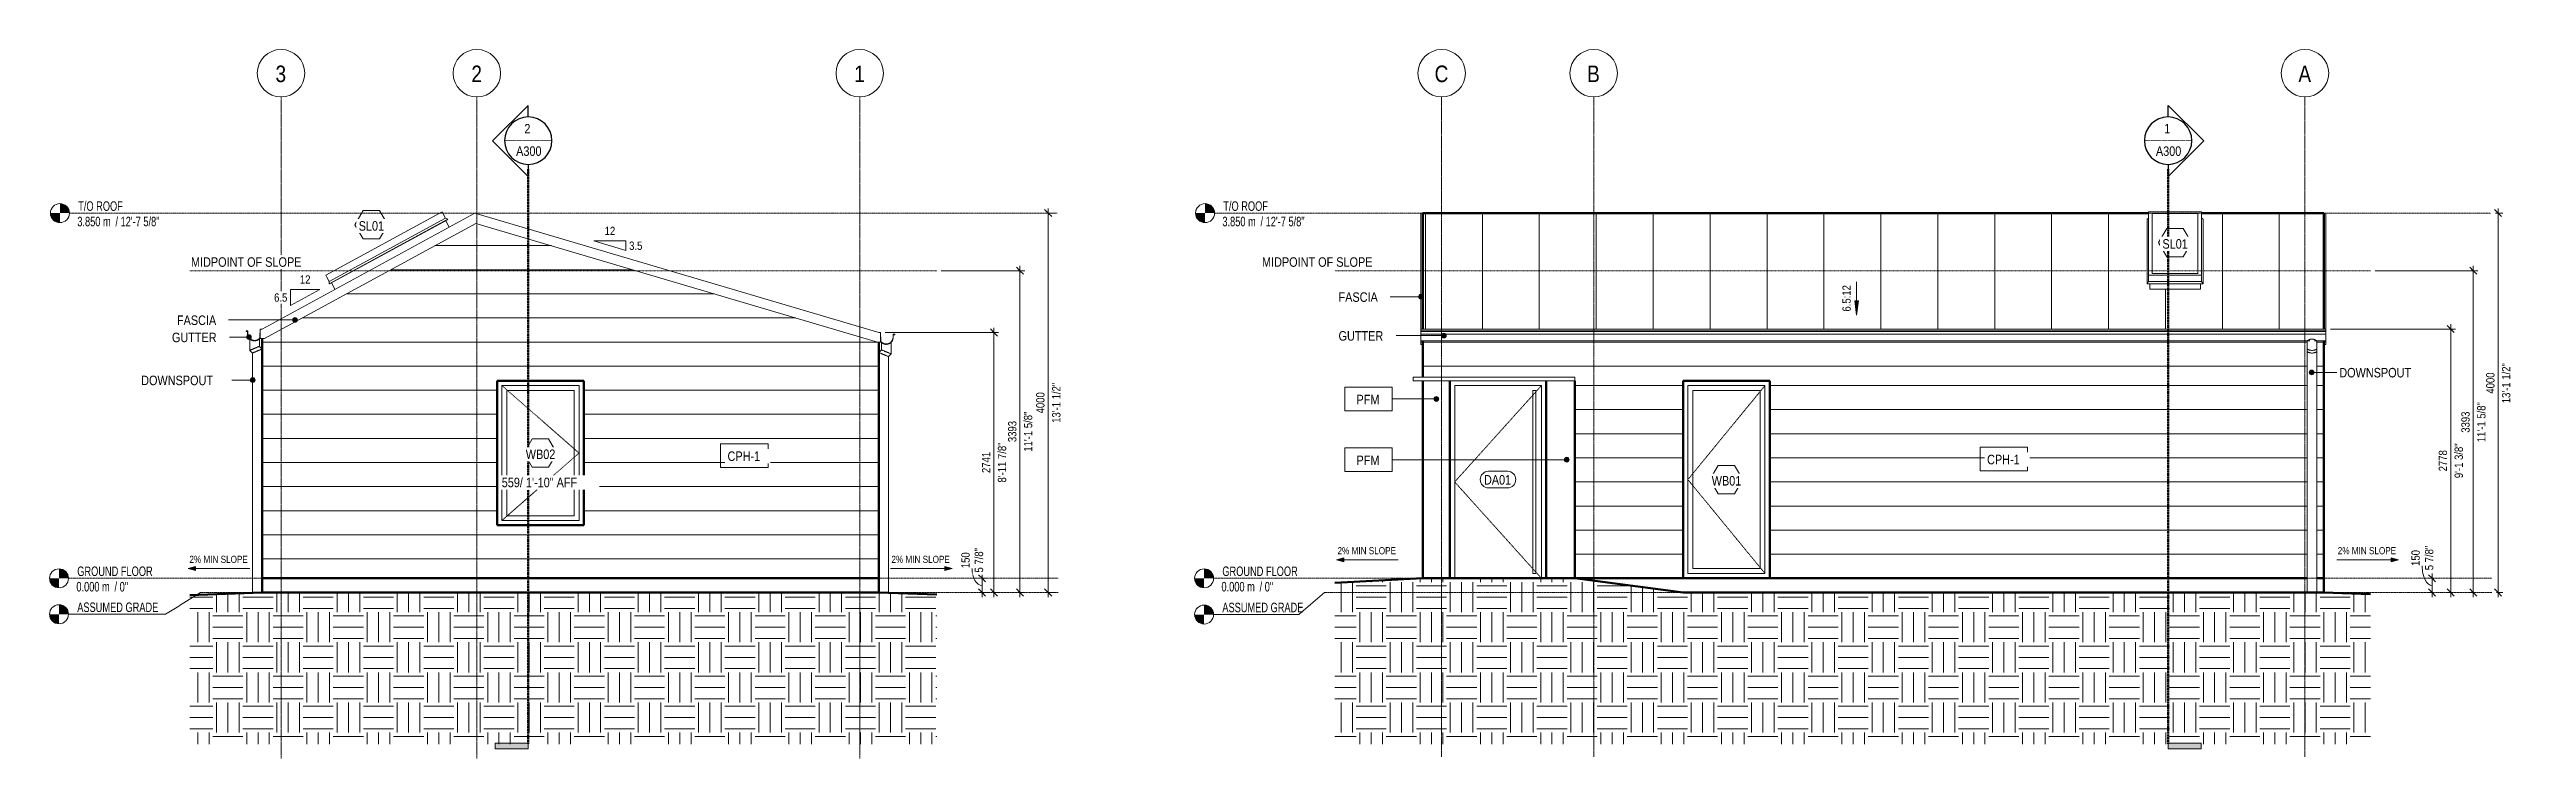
# Model space of a CAD drawing. Header units: millimetres. Extents: x -62626 to -9567, y -1907 to 5592.
# Drawn here: x -35676 to -9567, y -1899 to 5575 of the extents above; entities that cross this region are included whole.
import ezdxf

# ---------------------------------------------------------------- set-up
doc = ezdxf.new("R2010")
doc.units = ezdxf.units.MM
for name, pattern in [('CMHC_Center - Large', [18, 9, -3, 3, -3]), ('CMHC_Center - Medium', [12, 6, -2, 2, -2]), ('CMHC_Center - Small', [4.5, 2.25, -0.75, 0.75, -0.75]), ('CMHC_Dash - Small', [2, 1, -1])]:
    doc.linetypes.add(name, pattern=pattern)
for name, color, linetype, lineweight in [('A-ANNO-DIMS', 7, 'Continuous', 9), ('A-ANNO-DIMS-50', 7, 'Continuous', 9), ('A-ANNO-IDEN', 7, 'Continuous', 9), ('A-ANNO-NOTE', 7, 'Continuous', 9), ('A-DETL-GENF', 7, 'Continuous', 18), ('A-DOOR', 7, 'Continuous', 18), ('A-DOOR-HDLN', 7, 'CMHC_Dash - Small', 18), ('A-DOOR-IDEN', 7, 'Continuous', 18), ('A-FLOR-LEVL', 7, 'Continuous', 9), ('A-FLOR-OTLN', 7, 'Continuous', 18), ('A-GENM', 7, 'Continuous', 18), ('A-GENM-IDEN', 7, 'Continuous', 18), ('A-GLAZ', 7, 'Continuous', 18), ('A-GLAZ-IDEN', 7, 'Continuous', 9), ('A-ROOF', 7, 'Continuous', 18), ('A-ROOF-IDEN', 7, 'Continuous', 9), ('A-ROOF-OTLN', 7, 'Continuous', 18), ('A-ROOF-PATT', 7, 'Continuous', 18), ('A-WALL', 7, 'Continuous', 18), ('A-WALL-PATT', 7, 'Continuous', 18), ('G-ANNO-DIMS', 7, 'Continuous', 9), ('G-ANNO-TEXT', 7, 'Continuous', 9), ('S-GRID', 7, 'Continuous', 9), ('S-GRID-IDEN', 7, 'Continuous', 9)]:
    doc.layers.add(name, color=color, linetype=linetype, lineweight=lineweight)
for name, color, linetype, lineweight, true_color in [('A-DETL', 7, 'Continuous', 18, 0x00a600), ('A-GLAZ-HDLN', 9, 'CMHC_Dash - Small', 18, 0x808080), ('G-ANNO-SYMB', 7, 'CMHC_Center - Small', 9, 0xffc640)]:
    doc.layers.add(name, color=color, linetype=linetype, lineweight=lineweight, true_color=true_color)
doc.styles.add('Arial', font='arial.ttf', dxfattribs={"height": 80})
doc.styles.add('Arial Narrow', font='ARIALN.TTF', dxfattribs={"width": 0.85, "height": 100})
doc.styles.add('Arial Narrow_1', font='ARIALN.TTF', dxfattribs={"height": 100})
doc.styles.add('Arial Narrow_2', font='ARIALN.TTF', dxfattribs={"height": 175})
doc.styles.add('Arial Narrow_3', font='ARIALN.TTF', dxfattribs={"height": 75})
doc.styles.add('Arial Narrow_4', font='ARIALN.TTF', dxfattribs={"height": 87.5})
doc.dimstyles.new('CMHC_Standard__Red_', dxfattribs={"dimscale": 304.8, "dimtxt": 89.55021, "dimasz": 0.246063, "dimexe": 0.164042, "dimexo": 0.164042, "dimgap": 0.04101, "dimtad": 1, "dimdec": 0, "dimzin": 0, "dimdsep": 46, "dimtxsty": 'Arial Narrow_4', "dimblk1": 'OBLIQUE', "dimblk2": 'OBLIQUE', "dimsah": 1, "dimcen": 0.09, "dimdle": 0.164042, "dimazin": 0, "dimtfac": 1, "dimtdec": 4, "dimtix": 1, "dimtmove": 0, "dimatfit": 3, "dimfxl": 1, "dimtvp": 1, "dimtfill": 1, "dimtolj": 1, "dimtzin": 0, "dimarcsym": 2})
doc.dimstyles.new('CMHC_Standard__Red__1', dxfattribs={"dimscale": 304.8, "dimtxt": 89.55021, "dimasz": 0.246063, "dimexe": 0.164042, "dimexo": 0.164042, "dimgap": 0.04101, "dimtad": 1, "dimdec": 0, "dimzin": 0, "dimdsep": 46, "dimtxsty": 'Arial Narrow_4', "dimblk1": 'OBLIQUE', "dimblk2": 'OBLIQUE', "dimsah": 1, "dimcen": 0.09, "dimdle": 0.164042, "dimazin": 0, "dimtfac": 1, "dimtdec": 4, "dimtix": 1, "dimtmove": 1, "dimatfit": 3, "dimfxl": 1, "dimtvp": 1, "dimtfill": 1, "dimtolj": 1, "dimtzin": 0, "dimarcsym": 2})
doc.dimstyles.new('CMHC_Standard__Red__2', dxfattribs={"dimscale": 304.8, "dimtxt": 89.55021, "dimasz": 0.246063, "dimexe": 0.164042, "dimexo": 0.164042, "dimgap": 0.04101, "dimtad": 1, "dimdec": 0, "dimzin": 0, "dimdsep": 46, "dimtxsty": 'Arial Narrow_4', "dimblk1": 'OBLIQUE', "dimblk2": 'OBLIQUE', "dimsah": 1, "dimcen": 0.09, "dimdle": 0.164042, "dimazin": 0, "dimtfac": 1, "dimtdec": 4, "dimtix": 1, "dimtmove": 2, "dimatfit": 3, "dimfxl": 1, "dimtvp": 1, "dimtfill": 1, "dimtolj": 1, "dimtzin": 0, "dimarcsym": 2})
pattern_1 = [(0, (-27078.74, -303), (0, 254), [])]

msp = doc.modelspace()

# ---------------------------------------------------------------- texts
at = {"layer": 'A-ANNO-NOTE', "char_height": 75, "width": 757.595, "attachment_point": 1, "style": 'Arial Narrow_3'}
for insert in [(-22099.6, 328.8), (-11556.8, 328.8), (-34201.6, 237.5), (-26802.1, 237.5)]:
    msp.add_mtext('2% MIN SLOPE', dxfattribs=dict(at, insert=insert))
at = {"layer": 'A-DOOR-IDEN', "lineweight": 9, "insert": (-20556, 1088.3), "char_height": 100, "width": 356.751, "attachment_point": 1, "style": 'Arial Narrow_1'}
msp.add_mtext('DA01', dxfattribs=at)
at = {"layer": 'G-ANNO-SYMB', "color": 7, "linetype": 'Continuous', "attachment_point": 1}
for s, insert, char_height, width, style in [('2', (-30670.5, 4790), 100, 80.169, 'Arial Narrow_1'), ('1', (-13386.1, 4790), 100, 80.169, 'Arial Narrow_1'), ('________', (-30880.9, 4715.6), 80, 609.282, 'Arial'), ('A300', (-30757.6, 4553.9), 100, 336.709, 'Arial Narrow_1'), ('________', (-13596.5, 4715.6), 80, 609.282, 'Arial'), ('A300', (-13473.2, 4553.9), 100, 336.709, 'Arial Narrow_1')]:
    msp.add_mtext(s, dxfattribs=dict(at, insert=insert, char_height=char_height, width=width, style=style))

# ---------------------------------------------------------------- blocks, each defined once
blk = doc.blocks.new('Operable - 3_0_x5_0_-8899179-ADU-1 - NORTH')
at = {"layer": 'A-GLAZ'}
for p, q in [((56564.32613, 2032), (57377.12613, 2032)), ((56564.32613, 2032), (56564.32613, 609.6)), ((56564.32613, 609.6), (56564.32613, 2032)), ((57377.12613, 2032), (56564.32613, 2032)), ((56615.12613, 660.4), (56615.12613, 1981.2)), ((57326.32613, 1981.2), (56615.12613, 1981.2)), ((56615.12613, 1981.2), (57326.32613, 1981.2)), ((56615.12613, 1981.2), (56615.12613, 660.4)), ((57326.32613, 1981.2), (57326.32613, 660.4)), ((57326.32613, 660.4), (57326.32613, 1981.2)), ((57377.12613, 609.6), (57377.12613, 2032)), ((57377.12613, 2032), (57377.12613, 609.6)), ((56564.32613, 609.6), (57377.12613, 609.6)), ((57377.12613, 609.6), (56564.32613, 609.6)), ((57326.32613, 660.4), (56615.12613, 660.4)), ((56615.12613, 660.4), (57326.32613, 660.4))]:
    blk.add_line(p, q, dxfattribs=at)
at = {"layer": 'A-GLAZ-HDLN'}
for p, q in [((57377.12613, 1320.8), (56564.32613, 2032)), ((56564.32613, 609.6), (57377.12613, 1320.8))]:
    blk.add_line(p, q, dxfattribs=at)
blk = doc.blocks.new('Skylight - 21_ x 54_ C08-8140695-ADU-1 - NORTH')
at = {"layer": 'A-GLAZ'}
for p, q in [((54708, 3197), (55935, 3865)), ((54742, 3104), (55994, 3787)), ((54744, 3130), (55971, 3798)), ((54748, 3104), (55991, 3781)), ((55935, 3865), (55947, 3843)), ((55947, 3843), (55971, 3798)), ((55971, 3798), (55994, 3787)), ((56009, 3703), (55972, 3770)), ((55994, 3787), (55991, 3781)), ((54708, 3197), (54720, 3174)), ((54720, 3174), (54744, 3130)), ((54744, 3130), (54742, 3104)), ((54742, 3104), (54748, 3104)), ((54804, 3047), (54767, 3114))]:
    blk.add_line(p, q, dxfattribs=at)
blk = doc.blocks.new('Level - Standard-1636326-ADU-1 - NORTH')
at = {"layer": 'A-FLOR-LEVL'}
h = blk.add_hatch(color=256, dxfattribs=at)
edge = h.paths.add_edge_path()
edge.add_line((51896, -100), (51896, 0))
edge.add_line((51896, 0), (51796, 0))
edge.add_arc((51896, 0), 100, 180, 270)
h = blk.add_hatch(color=256, dxfattribs=at)
edge = h.paths.add_edge_path()
edge.add_line((51896, 0), (51996, 0))
edge.add_arc((51896, 0), 100, 360, 450)
edge.add_line((51896, 100), (51896, 0))
blk.add_circle((51896, 0), 100, dxfattribs=at)
blk = doc.blocks.new('Level - Standard-9115857-ADU-1 - NORTH')
at = {"layer": 'A-FLOR-LEVL', "true_color": 0xff0000}
h = blk.add_hatch(color=1, dxfattribs=at)
edge = h.paths.add_edge_path()
edge.add_line((51896, -479), (51896, -379))
edge.add_line((51896, -379), (51796, -379))
edge.add_arc((51896, -379), 100, 180, 270)
h = blk.add_hatch(color=1, dxfattribs=at)
edge = h.paths.add_edge_path()
edge.add_line((51896, -379), (51996, -379))
edge.add_arc((51896, -379), 100, 0, 90)
edge.add_line((51896, -279), (51896, -379))
at = {"layer": 'A-FLOR-LEVL'}
blk.add_circle((51896, -379), 100, dxfattribs=at)
blk = doc.blocks.new('Section - Standard-407976-ADU-1 - NORTH')
at = {"layer": 'G-ANNO-SYMB', "linetype": 'Continuous'}
blk.add_hatch(color=7, dxfattribs=at).paths.add_polyline_path([(56492, -1737), (56842, -1737), (56842, -1797), (56492, -1797)])
at = {"layer": 'G-ANNO-SYMB', "color": 7, "linetype": 'Continuous', "lineweight": 18}
for p, q in [((56492, -1737), (56492, -1797)), ((56842, -1737), (56492, -1737)), ((56492, -1797), (56842, -1797)), ((56842, -1797), (56842, -1737))]:
    blk.add_line(p, q, dxfattribs=at)
blk = doc.blocks.new('Section - Arrow_ Empty-3208400-ADU-1 - NORTH')
at = {"layer": 'G-ANNO-SYMB', "color": 7, "linetype": 'Continuous', "lineweight": 25}
for p, q in [((56467, 4611), (56842, 4986)), ((56842, 4864), (56842, 4986)), ((56467, 4611), (56842, 4235)), ((56842, 4364), (56842, 4235))]:
    blk.add_line(p, q, dxfattribs=at)
for start, end in [(90, 270), (90, 270), (270, 90), (270, 90)]:
    blk.add_arc((56842, 4614), 250, start, end, dxfattribs=at)
blk = doc.blocks.new('CMHC_Tag - Window - Elevation-5642712-ADU-1 - NORTH')
at = {"layer": 'A-ANNO-NOTE'}
for p, q in [((56884, 1471), (56798, 1321)), ((56798, 1321), (56884, 1171)), ((57057, 1471), (56884, 1471)), ((57144, 1321), (57057, 1471)), ((57057, 1171), (57144, 1321)), ((56884, 1171), (57057, 1171))]:
    blk.add_line(p, q, dxfattribs=at)
blk = doc.blocks.new('Grid - Standard-408483-ADU-1 - NORTH')
at = {"layer": 'S-GRID-IDEN'}
blk.add_circle((60336, 5325), 250, dxfattribs=at)
for start, end in [(0, 180), (180, 360)]:
    blk.add_arc((60336, 5325), 250, start, end, dxfattribs=at)
blk = doc.blocks.new('CMHC_Tag - Material - Standard-7027297-ADU-1 - NORTH')
at = {"layer": 'A-ANNO-NOTE'}
for p, q in [((58870, 1419), (58870, 1169)), ((59370, 1419), (58870, 1419)), ((59370, 1169), (59370, 1419)), ((58870, 1169), (59370, 1169))]:
    blk.add_line(p, q, dxfattribs=at)
blk = doc.blocks.new('CMHC_Graphic - Minimum Slope - 2_ Min-8593698-ADU-1 - NORTH')
at = {"layer": 'A-ANNO-NOTE'}
blk.add_hatch(color=256, dxfattribs=at).paths.add_polyline_path([(61232, 124), (61310, 103), (61232, 82)])
for p, q in [((61232, 103), (60660, 103)), ((61232, 124), (61232, 82)), ((61310, 103), (61232, 124)), ((61232, 82), (61310, 103))]:
    blk.add_line(p, q, dxfattribs=at)
blk = doc.blocks.new('CMHC_Graphic - Minimum Slope - 2_ Min-8593703-ADU-1 - NORTH')
at = {"layer": 'A-ANNO-NOTE'}
blk.add_hatch(color=256, dxfattribs=at).paths.add_polyline_path([(53336, 124), (53336, 82), (53259, 103)])
for p, q in [((53336, 124), (53259, 103)), ((53259, 103), (53336, 82)), ((53336, 82), (53336, 124)), ((53336, 103), (53909, 103))]:
    blk.add_line(p, q, dxfattribs=at)
blk = doc.blocks.new('DIMBLOCK9-ADU-1 - NORTH')
at = {"layer": 'A-ANNO-DIMS-50', "color": 1, "lineweight": 18, "true_color": 0xff0000, "transparency": 16777216}
for p, q in [((-25150, 3850), (-25187, 3888)), ((-25150, 3850), (-25112, 3813)), ((-25150, -150), (-25187, -112)), ((-25150, -150), (-25112, -187))]:
    blk.add_line(p, q, dxfattribs=at)
at = {"layer": 'A-ANNO-DIMS-50', "color": 1, "true_color": 0xff0000, "transparency": 16777216}
for p, q in [((-25150, 3850), (-25153, 3850)), ((-25150, -200), (-25150, 3900)), ((-25150, 3850), (-25100, 3850)), ((-25150, -150), (-25153, -150)), ((-25150, -150), (-25100, -150))]:
    blk.add_line(p, q, dxfattribs=at)
at = {"layer": 'A-ANNO-DIMS-50', "color": 0, "transparency": 16777216, "insert": (-25108, 1639), "char_height": 87.5, "width": 506.6, "attachment_point": 1, "rotation": 90, "line_spacing_factor": 0.974696, "style": 'Arial Narrow_4', "bg_fill": 3, "box_fill_scale": 1.25, "bg_fill_color": 256, "bg_fill_true_color": 13158600, "bg_fill_transparency": 0}
blk.add_mtext('13\'-1 1/2"', dxfattribs=at)
at = {"layer": 'A-ANNO-DIMS-50', "color": 0, "transparency": 16777216, "insert": (-25276, 1739), "char_height": 87.5, "width": 266.09, "attachment_point": 1, "rotation": 90, "line_spacing_factor": 0.974696, "style": 'Arial Narrow_4', "bg_fill": 3, "box_fill_scale": 1.25, "bg_fill_color": 256, "bg_fill_true_color": 13158600, "bg_fill_transparency": 0}
blk.add_mtext('4000', dxfattribs=at)
blk = doc.blocks.new('_Oblique')
at = {"color": 0, "linetype": 'ByBlock', "lineweight": -2}
blk.add_line((-0.5, -0.5), (0.5, 0.5), dxfattribs=at)
blk = doc.blocks.new('DIMBLOCK10-ADU-1 - NORTH')
at = {"layer": 'A-ANNO-DIMS-50', "color": 1, "lineweight": 18, "true_color": 0xff0000, "transparency": 16777216}
for p, q in [((-25722, 2591), (-25759, 2629)), ((-25722, 2591), (-25684, 2554)), ((-25722, -150), (-25759, -112)), ((-25722, -150), (-25684, -187))]:
    blk.add_line(p, q, dxfattribs=at)
at = {"layer": 'A-ANNO-DIMS-50', "color": 1, "true_color": 0xff0000, "transparency": 16777216}
for p, q in [((-25722, -200), (-25722, 2641)), ((-25722, 2591), (-26867, 2591)), ((-25722, 2591), (-25672, 2591)), ((-25722, -150), (-25725, -150)), ((-25722, -150), (-25672, -150))]:
    blk.add_line(p, q, dxfattribs=at)
at = {"layer": 'A-ANNO-DIMS-50', "color": 0, "transparency": 16777216, "insert": (-25680, 1010), "char_height": 87.5, "width": 506.6, "attachment_point": 1, "rotation": 90, "line_spacing_factor": 0.974696, "style": 'Arial Narrow_4', "bg_fill": 3, "box_fill_scale": 1.25, "bg_fill_color": 256, "bg_fill_true_color": 13158600, "bg_fill_transparency": 0}
blk.add_mtext('8\'-11 7/8"', dxfattribs=at)
at = {"layer": 'A-ANNO-DIMS-50', "color": 0, "transparency": 16777216, "insert": (-25847, 1110), "char_height": 87.5, "width": 266.09, "attachment_point": 1, "rotation": 90, "line_spacing_factor": 0.974696, "style": 'Arial Narrow_4', "bg_fill": 3, "box_fill_scale": 1.25, "bg_fill_color": 256, "bg_fill_true_color": 13158600, "bg_fill_transparency": 0}
blk.add_mtext('2741', dxfattribs=at)
blk = doc.blocks.new('DIMBLOCK11-ADU-1 - NORTH')
at = {"layer": 'A-ANNO-DIMS-50', "color": 1, "true_color": 0xff0000, "transparency": 16777216}
for p, q in [((-25447, 3243), (-26276, 3243)), ((-25447, -200), (-25447, 3293)), ((-25447, 3243), (-25397, 3243)), ((-25447, -150), (-25450, -150)), ((-25447, -150), (-25397, -150))]:
    blk.add_line(p, q, dxfattribs=at)
at = {"layer": 'A-ANNO-DIMS-50', "color": 1, "lineweight": 18, "true_color": 0xff0000, "transparency": 16777216}
for p, q in [((-25447, 3243), (-25484, 3281)), ((-25447, 3243), (-25409, 3206)), ((-25447, -150), (-25484, -112)), ((-25447, -150), (-25409, -187))]:
    blk.add_line(p, q, dxfattribs=at)
at = {"layer": 'A-ANNO-DIMS-50', "color": 0, "transparency": 16777216, "insert": (-25405, 1335), "char_height": 87.5, "width": 506.6, "attachment_point": 1, "rotation": 90, "line_spacing_factor": 0.974696, "style": 'Arial Narrow_4', "bg_fill": 3, "box_fill_scale": 1.25, "bg_fill_color": 256, "bg_fill_true_color": 13158600, "bg_fill_transparency": 0}
blk.add_mtext('11\'-1 5/8"', dxfattribs=at)
at = {"layer": 'A-ANNO-DIMS-50', "color": 0, "transparency": 16777216, "insert": (-25572, 1436), "char_height": 87.5, "width": 266.09, "attachment_point": 1, "rotation": 90, "line_spacing_factor": 0.974696, "style": 'Arial Narrow_4', "bg_fill": 3, "box_fill_scale": 1.25, "bg_fill_color": 256, "bg_fill_true_color": 13158600, "bg_fill_transparency": 0}
blk.add_mtext('3393', dxfattribs=at)
blk = doc.blocks.new('DIMBLOCK12-ADU-1 - NORTH')
at = {"layer": 'A-ANNO-DIMS-50', "color": 1, "lineweight": 18, "true_color": 0xff0000, "transparency": 16777216}
for p, q in [((-25847, 0), (-25884, 38)), ((-25847, 0), (-25809, -37)), ((-25847, -150), (-25884, -112)), ((-25847, -150), (-25809, -187))]:
    blk.add_line(p, q, dxfattribs=at)
at = {"layer": 'A-ANNO-DIMS-50', "color": 1, "true_color": 0xff0000, "transparency": 16777216}
for p, q in [((-25847, 0), (-25850, 0)), ((-25847, -200), (-25847, 50)), ((-25847, 0), (-25797, 0)), ((-25847, -150), (-25850, -150)), ((-25847, -150), (-25797, -150))]:
    blk.add_line(p, q, dxfattribs=at)
blk.add_ellipse((-25847, 107), major_axis=(0, 182), ratio=0.580416, start_param=1.570796, end_param=3.141593, dxfattribs=at)
at = {"layer": 'A-ANNO-DIMS-50', "color": 0, "transparency": 16777216, "insert": (-25923, 61), "char_height": 87.5, "width": 310.44, "attachment_point": 1, "rotation": 90, "line_spacing_factor": 0.974696, "style": 'Arial Narrow_4', "bg_fill": 3, "box_fill_scale": 1.25, "bg_fill_color": 256, "bg_fill_true_color": 13158600, "bg_fill_transparency": 0}
blk.add_mtext('5 7/8"', dxfattribs=at)
at = {"layer": 'A-ANNO-DIMS-50', "color": 0, "transparency": 16777216, "insert": (-26065, 107), "char_height": 87.5, "width": 199.57, "attachment_point": 1, "rotation": 90, "line_spacing_factor": 0.974696, "style": 'Arial Narrow_4', "bg_fill": 3, "box_fill_scale": 1.25, "bg_fill_color": 256, "bg_fill_true_color": 13158600, "bg_fill_transparency": 0}
blk.add_mtext('150', dxfattribs=at)
blk = doc.blocks.new('Operable - 3_0_x6_10_-8899171-ADU-1 - EAST')
at = {"layer": 'A-GLAZ'}
for p, q in [((3366, 2032), (3366, 51)), ((3366, 2032), (4179, 2032)), ((4179, 2032), (3366, 2032)), ((3366, 51), (3366, 2032)), ((4128, 1981), (3417, 1981)), ((3417, 102), (3417, 1981)), ((3417, 1981), (3417, 102)), ((3417, 1981), (4128, 1981)), ((4128, 1981), (4128, 102)), ((4128, 102), (4128, 1981)), ((4179, 51), (4179, 2032)), ((4179, 2032), (4179, 51)), ((3366, 51), (4179, 51)), ((4179, 51), (3366, 51)), ((4128, 102), (3417, 102)), ((3417, 102), (4128, 102))]:
    blk.add_line(p, q, dxfattribs=at)
at = {"layer": 'A-GLAZ-HDLN'}
for p, q in [((3366, 1041), (4179, 2032)), ((4179, 51), (3366, 1041))]:
    blk.add_line(p, q, dxfattribs=at)
blk = doc.blocks.new('Exterior - Single Panel_ Entry - 915x2032mm-8526291-ADU-1 - EAST')
at = {"layer": 'A-DOOR'}
for p, q in [((908, 0), (908, 2032)), ((908, 2032), (1823, 2032)), ((1731, 1981), (1731, 51)), ((1762, 1981), (1731, 1981)), ((1762, 51), (1762, 1981)), ((1823, 2032), (1823, 0)), ((1731, 51), (1762, 51))]:
    blk.add_line(p, q, dxfattribs=at)
at = {"layer": 'A-DOOR-HDLN'}
for p, q in [((1823, 2032), (908, 1016)), ((908, 1016), (1823, 0))]:
    blk.add_line(p, q, dxfattribs=at)
blk = doc.blocks.new('Skylight - 21_ x 54_ C08-8140695-ADU-1 - EAST')
at = {"layer": 'A-GLAZ'}
for p, q in [((8222, 3798), (8208, 3787)), ((8208, 3787), (8208, 3104)), ((8222, 3865), (8222, 3197)), ((8781, 3865), (8222, 3865)), ((8260, 3847), (8260, 3215)), ((8743, 3847), (8260, 3847)), ((8260, 3847), (8260, 3215)), ((8743, 3847), (8260, 3847)), ((8743, 3215), (8743, 3847)), ((8743, 3215), (8743, 3847)), ((8781, 3197), (8781, 3865)), ((8781, 3798), (8796, 3787)), ((8796, 3104), (8796, 3787)), ((8222, 3197), (8781, 3197)), ((8222, 3174), (8222, 3197)), ((8222, 3130), (8222, 3174)), ((8260, 3215), (8743, 3215)), ((8260, 3215), (8743, 3215)), ((8781, 3197), (8781, 3174)), ((8781, 3174), (8781, 3130)), ((8208, 3104), (8222, 3130)), ((8208, 3104), (8796, 3104)), ((8213, 3104), (8208, 3104)), ((8213, 3104), (8790, 3104)), ((8222, 3130), (8781, 3130)), ((8235, 3047), (8235, 3104)), ((8235, 3047), (8768, 3047)), ((8768, 3047), (8768, 3104)), ((8781, 3130), (8796, 3104)), ((8796, 3104), (8790, 3104))]:
    blk.add_line(p, q, dxfattribs=at)
blk = doc.blocks.new('Level - Standard-1636326-ADU-1 - EAST')
at = {"layer": 'A-FLOR-LEVL'}
h = blk.add_hatch(color=256, dxfattribs=at)
edge = h.paths.add_edge_path()
edge.add_line((-1733, -100), (-1733, 0))
edge.add_line((-1733, 0), (-1833, 0))
edge.add_arc((-1733, 0), 100, 180, 270)
h = blk.add_hatch(color=256, dxfattribs=at)
edge = h.paths.add_edge_path()
edge.add_line((-1733, 0), (-1633, 0))
edge.add_arc((-1733, 0), 100, 0, 90)
edge.add_line((-1733, 100), (-1733, 0))
blk.add_circle((-1733, 0), 100, dxfattribs=at)
blk = doc.blocks.new('Level - Standard-9115857-ADU-1 - EAST')
at = {"layer": 'A-FLOR-LEVL', "true_color": 0xff0000}
h = blk.add_hatch(color=1, dxfattribs=at)
edge = h.paths.add_edge_path()
edge.add_line((-1733, -482), (-1733, -382))
edge.add_line((-1733, -382), (-1833, -382))
edge.add_arc((-1733, -382), 100, 180, 270)
h = blk.add_hatch(color=1, dxfattribs=at)
edge = h.paths.add_edge_path()
edge.add_line((-1733, -382), (-1633, -382))
edge.add_arc((-1733, -382), 100, 0, 90)
edge.add_line((-1733, -282), (-1733, -382))
at = {"layer": 'A-FLOR-LEVL'}
blk.add_circle((-1733, -382), 100, dxfattribs=at)
blk = doc.blocks.new('Section - Standard-407976-ADU-1 - EAST')
at = {"layer": 'G-ANNO-SYMB', "linetype": 'Continuous'}
blk.add_hatch(color=7, dxfattribs=at).paths.add_polyline_path([(8778, -1737), (8428, -1737), (8428, -1797), (8778, -1797)])
at = {"layer": 'G-ANNO-SYMB', "color": 7, "linetype": 'Continuous', "lineweight": 18}
for p, q in [((8428, -1797), (8428, -1737)), ((8428, -1737), (8778, -1737)), ((8778, -1797), (8428, -1797)), ((8778, -1737), (8778, -1797))]:
    blk.add_line(p, q, dxfattribs=at)
blk = doc.blocks.new('Section - Arrow_ Empty-3208400-ADU-1 - EAST')
at = {"layer": 'G-ANNO-SYMB', "color": 7, "linetype": 'Continuous', "lineweight": 25}
for p, q in [((8428, 4864), (8428, 4986)), ((8803, 4611), (8428, 4986)), ((8803, 4611), (8428, 4235)), ((8428, 4364), (8428, 4235))]:
    blk.add_line(p, q, dxfattribs=at)
for start, end in [(90, 270), (90, 270), (270, 90), (270, 90)]:
    blk.add_arc((8428, 4614), 250, start, end, dxfattribs=at)
blk = doc.blocks.new('CMHC_Tag - Window - Plan-8590417-ADU-1 - EAST')
at = {"layer": 'A-ANNO-NOTE'}
for p, q in [((3686, 1191), (3599, 1041)), ((3859, 1191), (3686, 1191)), ((3946, 1041), (3859, 1191)), ((3599, 1041), (3686, 891)), ((3686, 891), (3859, 891)), ((3859, 891), (3946, 1041))]:
    blk.add_line(p, q, dxfattribs=at)
blk = doc.blocks.new('CMHC_Tag - Door - Standard-379181-ADU-1 - EAST')
at = {"layer": 'A-ANNO-NOTE'}
for p, q in [((1465, 1129), (1265, 1129)), ((1265, 954), (1465, 954))]:
    blk.add_line(p, q, dxfattribs=at)
for centre, start, end in [((1265, 1041), 90, 270), ((1465, 1041), 270, 90)]:
    blk.add_arc(centre, 87.5, start, end, dxfattribs=at)
blk = doc.blocks.new('Grid - Standard-408483-ADU-1 - EAST')
at = {"layer": 'S-GRID-IDEN'}
blk.add_circle((9871, 5325), 250, dxfattribs=at)
for start, end in [(0, 180), (180, 360)]:
    blk.add_arc((9871, 5325), 250, start, end, dxfattribs=at)
blk = doc.blocks.new('CMHC_Tag - Window - Elevation-5642712-ADU-1 - EAST')
at = {"layer": 'A-ANNO-NOTE'}
for p, q in [((8415, 3689), (8328, 3539)), ((8588, 3689), (8415, 3689)), ((8675, 3539), (8588, 3689)), ((8328, 3539), (8415, 3389)), ((8588, 3389), (8675, 3539)), ((8415, 3389), (8588, 3389))]:
    blk.add_line(p, q, dxfattribs=at)
blk = doc.blocks.new('CMHC_Tag - Material - Standard-7027297-ADU-1 - EAST')
at = {"layer": 'A-ANNO-NOTE'}
for p, q in [((6447, 1383), (6447, 1133)), ((6947, 1383), (6447, 1383)), ((6947, 1133), (6947, 1383)), ((6447, 1133), (6947, 1133))]:
    blk.add_line(p, q, dxfattribs=at)
blk = doc.blocks.new('CMHC_Graphic - Minimum Slope - 2_ Min-8593698-ADU-1 - EAST')
at = {"layer": 'A-ANNO-NOTE'}
blk.add_hatch(color=256, dxfattribs=at).paths.add_polyline_path([(10779, 215), (10856, 194), (10779, 174)])
for p, q in [((10779, 194), (10206, 194)), ((10779, 215), (10779, 174)), ((10856, 194), (10779, 215)), ((10779, 174), (10856, 194))]:
    blk.add_line(p, q, dxfattribs=at)
blk = doc.blocks.new('CMHC_Graphic - Minimum Slope - 2_ Min-8593703-ADU-1 - EAST')
at = {"layer": 'A-ANNO-NOTE'}
blk.add_hatch(color=256, dxfattribs=at).paths.add_polyline_path([(-261, 215), (-261, 174), (-338, 194)])
for p, q in [((-261, 215), (-338, 194)), ((-338, 194), (-261, 174)), ((-261, 174), (-261, 215)), ((-261, 194), (312, 194))]:
    blk.add_line(p, q, dxfattribs=at)
blk = doc.blocks.new('DIMBLOCK13-ADU-1 - EAST')
at = {"layer": 'A-ANNO-DIMS-50', "color": 1, "lineweight": 18, "true_color": 0xff0000, "transparency": 16777216}
for p, q in [((-9866, 3850), (-9904, 3888)), ((-9866, 3850), (-9829, 3813)), ((-9866, -150), (-9904, -112)), ((-9866, -150), (-9829, -187))]:
    blk.add_line(p, q, dxfattribs=at)
at = {"layer": 'A-ANNO-DIMS-50', "color": 1, "true_color": 0xff0000, "transparency": 16777216}
for p, q in [((-9866, 3850), (-9893, 3850)), ((-9866, 3900), (-9866, -200)), ((-9866, 3850), (-9816, 3850)), ((-9866, -150), (-9883, -150)), ((-9866, -150), (-9816, -150))]:
    blk.add_line(p, q, dxfattribs=at)
at = {"layer": 'A-ANNO-DIMS-50', "color": 0, "transparency": 16777216, "insert": (-9825, 1846), "char_height": 87.5, "width": 506.6, "attachment_point": 1, "rotation": 90, "line_spacing_factor": 0.974696, "style": 'Arial Narrow_4', "bg_fill": 3, "box_fill_scale": 1.25, "bg_fill_color": 256, "bg_fill_true_color": 13158600, "bg_fill_transparency": 0}
blk.add_mtext('13\'-1 1/2"', dxfattribs=at)
at = {"layer": 'A-ANNO-DIMS-50', "color": 0, "transparency": 16777216, "insert": (-9992, 1947), "char_height": 87.5, "width": 266.09, "attachment_point": 1, "rotation": 90, "line_spacing_factor": 0.974696, "style": 'Arial Narrow_4', "bg_fill": 3, "box_fill_scale": 1.25, "bg_fill_color": 256, "bg_fill_true_color": 13158600, "bg_fill_transparency": 0}
blk.add_mtext('4000', dxfattribs=at)
blk = doc.blocks.new('DIMBLOCK14-ADU-1 - EAST')
at = {"layer": 'A-ANNO-DIMS-50', "color": 1, "true_color": 0xff0000, "transparency": 16777216}
for p, q in [((-10129, 3243), (-11163, 3243)), ((-10129, 3293), (-10129, -200)), ((-10129, 3243), (-10079, 3243)), ((-10129, -150), (-10179, -150)), ((-10129, -150), (-10126, -150))]:
    blk.add_line(p, q, dxfattribs=at)
at = {"layer": 'A-ANNO-DIMS-50', "color": 1, "lineweight": 18, "true_color": 0xff0000, "transparency": 16777216}
for p, q in [((-10129, 3243), (-10166, 3281)), ((-10129, 3243), (-10091, 3206)), ((-10129, -150), (-10166, -112)), ((-10129, -150), (-10091, -187))]:
    blk.add_line(p, q, dxfattribs=at)
at = {"layer": 'A-ANNO-DIMS-50', "color": 0, "transparency": 16777216, "insert": (-10087, 1435), "char_height": 87.5, "width": 506.6, "attachment_point": 1, "rotation": 90, "line_spacing_factor": 0.974696, "style": 'Arial Narrow_4', "bg_fill": 3, "box_fill_scale": 1.25, "bg_fill_color": 256, "bg_fill_true_color": 13158600, "bg_fill_transparency": 0}
blk.add_mtext('11\'-1 5/8"', dxfattribs=at)
at = {"layer": 'A-ANNO-DIMS-50', "color": 0, "transparency": 16777216, "insert": (-10254, 1535), "char_height": 87.5, "width": 266.09, "attachment_point": 1, "rotation": 90, "line_spacing_factor": 0.974696, "style": 'Arial Narrow_4', "bg_fill": 3, "box_fill_scale": 1.25, "bg_fill_color": 256, "bg_fill_true_color": 13158600, "bg_fill_transparency": 0}
blk.add_mtext('3393', dxfattribs=at)
blk = doc.blocks.new('DIMBLOCK15-ADU-1 - EAST')
at = {"layer": 'A-ANNO-DIMS-50', "color": 1, "true_color": 0xff0000, "transparency": 16777216}
for p, q in [((-10366, 2628), (-11633, 2628)), ((-10366, 2678), (-10366, -200)), ((-10366, 2628), (-10316, 2628)), ((-10366, -150), (-10416, -150)), ((-10366, -150), (-10363, -150))]:
    blk.add_line(p, q, dxfattribs=at)
at = {"layer": 'A-ANNO-DIMS-50', "color": 1, "lineweight": 18, "true_color": 0xff0000, "transparency": 16777216}
for p, q in [((-10366, 2628), (-10404, 2666)), ((-10366, 2628), (-10329, 2591)), ((-10366, -150), (-10404, -112)), ((-10366, -150), (-10329, -187))]:
    blk.add_line(p, q, dxfattribs=at)
at = {"layer": 'A-ANNO-DIMS-50', "color": 0, "transparency": 16777216, "insert": (-10325, 1056), "char_height": 87.5, "width": 440.08, "attachment_point": 1, "rotation": 90, "line_spacing_factor": 0.974696, "style": 'Arial Narrow_4', "bg_fill": 3, "box_fill_scale": 1.25, "bg_fill_color": 256, "bg_fill_true_color": 13158600, "bg_fill_transparency": 0}
blk.add_mtext('9\'-1 3/8"', dxfattribs=at)
at = {"layer": 'A-ANNO-DIMS-50', "color": 0, "transparency": 16777216, "insert": (-10492, 1128), "char_height": 87.5, "width": 266.09, "attachment_point": 1, "rotation": 90, "line_spacing_factor": 0.974696, "style": 'Arial Narrow_4', "bg_fill": 3, "box_fill_scale": 1.25, "bg_fill_color": 256, "bg_fill_true_color": 13158600, "bg_fill_transparency": 0}
blk.add_mtext('2778', dxfattribs=at)
blk = doc.blocks.new('DIMBLOCK16-ADU-1 - EAST')
at = {"layer": 'A-ANNO-DIMS-50', "color": 1, "true_color": 0xff0000, "transparency": 16777216}
for p, q in [((-10562, 0), (-10612, 0)), ((-10562, 50), (-10562, -200)), ((-10562, 0), (-10559, 0)), ((-10562, -150), (-10612, -150)), ((-10562, -150), (-10559, -150))]:
    blk.add_line(p, q, dxfattribs=at)
at = {"layer": 'A-ANNO-DIMS-50', "color": 1, "lineweight": 18, "true_color": 0xff0000, "transparency": 16777216}
for p, q in [((-10562, 0), (-10600, 38)), ((-10562, 0), (-10525, -37)), ((-10562, -150), (-10600, -112)), ((-10562, -150), (-10525, -187))]:
    blk.add_line(p, q, dxfattribs=at)
at = {"layer": 'A-ANNO-DIMS-50', "color": 1, "true_color": 0xff0000, "transparency": 16777216}
blk.add_ellipse((-10562, 131), major_axis=(0, 206), ratio=0.504816, start_param=1.570796, end_param=3.141593, dxfattribs=at)
at = {"layer": 'A-ANNO-DIMS-50', "color": 0, "transparency": 16777216, "insert": (-10637, 85), "char_height": 87.5, "width": 310.44, "attachment_point": 1, "rotation": 90, "line_spacing_factor": 0.974696, "style": 'Arial Narrow_4', "bg_fill": 3, "box_fill_scale": 1.25, "bg_fill_color": 256, "bg_fill_true_color": 13158600, "bg_fill_transparency": 0}
blk.add_mtext('5 7/8"', dxfattribs=at)
at = {"layer": 'A-ANNO-DIMS-50', "color": 0, "transparency": 16777216, "insert": (-10780, 131), "char_height": 87.5, "width": 199.57, "attachment_point": 1, "rotation": 90, "line_spacing_factor": 0.974696, "style": 'Arial Narrow_4', "bg_fill": 3, "box_fill_scale": 1.25, "bg_fill_color": 256, "bg_fill_true_color": 13158600, "bg_fill_transparency": 0}
blk.add_mtext('150', dxfattribs=at)

# ---------------------------------------------------------------- hatches: boundary and pattern name
at = {"layer": 'A-ANNO-IDEN'}
h = msp.add_hatch(color=256, dxfattribs=at)
edge = h.paths.add_edge_path()
edge.add_arc((-21058.2, 1890.9), 25, 0, 360)
h = msp.add_hatch(color=256, dxfattribs=at)
edge = h.paths.add_edge_path()
edge.add_arc((-19683.2, 1250.7), 25, 0, 360)
at = {"layer": 'A-DETL-GENF', "true_color": 0x808080}
h = msp.add_hatch(dxfattribs=at)
h.set_pattern_fill('FP_16', color=8, style=0, pattern_type=2)
h.set_pattern_definition([(0, (-20315.54, 0), (317.5, 317.5), [317.5, -317.5]), (0, (-20315.54, 119.06), (317.5, 317.5), [317.5, -317.5]), (0, (-20315.54, 238.12), (317.5, 317.5), [317.5, -317.5]), (90, (-20275.86, 277.8), (-317.5, 317.5), [317.5, -317.5]), (90, (-20156.8, 277.8), (-317.5, 317.5), [317.5, -317.5]), (90, (-20037.73, 277.8), (-317.5, 317.5), [317.5, -317.5])])
h.paths.add_polyline_path([(-19398.3, -1747.3), (-11212.7, -1747.3), (-11212.7, -167.1), (-11701.9, -150), (-18457.7, -150), (-19599.3, 0), (-21201.9, 0), (-22126.8, -48.5), (-22126.8, -1747.3)])
h = msp.add_hatch(dxfattribs=at)
h.set_pattern_fill('FP_12', color=8, style=0, pattern_type=2)
h.set_pattern_definition([(0, (-30779.87, 0), (317.5, 317.5), [317.5, -317.5]), (0, (-30779.87, 119.06), (317.5, 317.5), [317.5, -317.5]), (0, (-30779.87, 238.12), (317.5, 317.5), [317.5, -317.5]), (90, (-30740.18, 277.8), (-317.5, 317.5), [317.5, -317.5]), (90, (-30621.12, 277.8), (-317.5, 317.5), [317.5, -317.5]), (90, (-30502.05, 277.8), (-317.5, 317.5), [317.5, -317.5])])
h.paths.add_polyline_path([(-32228.8, -1747.3), (-26324.8, -1747.3), (-26324.8, -171.3), (-26935.7, -150), (-33435.7, -150), (-34196.9, -176.6), (-34196.9, -1747.3), (-33268.3, -1747.3)])
at = {"layer": 'A-GENM-IDEN'}
h = msp.add_hatch(color=256, dxfattribs=at)
edge = h.paths.add_edge_path()
edge.add_arc((-33533.8, 2089.4), 25, 0, 360)
h = msp.add_hatch(color=256, dxfattribs=at)
edge = h.paths.add_edge_path()
edge.add_arc((-11831.8, 2171), 25, 0, 360)
at = {"layer": 'A-ROOF-IDEN'}
h = msp.add_hatch(color=256, dxfattribs=at)
edge = h.paths.add_edge_path()
edge.add_arc((-21220.9, 2967.9), 25, 0, 360)
h = msp.add_hatch(color=256, dxfattribs=at)
edge = h.paths.add_edge_path()
edge.add_arc((-33088.6, 2723.9), 25, 0, 360)
h = msp.add_hatch(color=256, dxfattribs=at)
edge = h.paths.add_edge_path()
edge.add_arc((-33574, 2542.6), 25, 0, 360)
h = msp.add_hatch(color=256, dxfattribs=at)
edge = h.paths.add_edge_path()
edge.add_arc((-20978.1, 2558.7), 25, 0, 360)
at = {"layer": 'A-ROOF-PATT', "true_color": 0xb9b9b9}
h = msp.add_hatch(dxfattribs=at)
h.set_pattern_fill('FP_11', color=9, style=0, pattern_type=2)
h.set_pattern_definition([(0, (-14161.97, 2491), (0, 254), [])])
h.paths.add_polyline_path([(-33435.7, 2191), (-31149, 3436.6), (-26935.7, 2191), (-26935.7, 2491.4), (-26950.2, 2491.4), (-31181.4, 3742.3), (-33410.3, 2528.2), (-33435.7, 2528.2), (-33435.7, 2420.2)])
at = {"layer": 'A-ROOF-PATT', "true_color": 0x808080}
h = msp.add_hatch(dxfattribs=at)
h.set_pattern_fill('FP_14', color=8, style=0, pattern_type=2)
h.set_pattern_definition([(90, (-21772.8, 10751.35), (-600, 4e-14), [])])
h.paths.add_polyline_path([(-21201.9, 2628.2), (-11701.9, 2628.2), (-11701.9, 3850), (-12991.8, 3850), (-12991.8, 3798), (-12977.2, 3786.7), (-12977.2, 3104.5), (-12982.4, 3103.7), (-13004.5, 3103.7), (-13004.5, 3046.6), (-13537.9, 3046.6), (-13537.9, 3103.7), (-13560, 3103.7), (-13565.2, 3104.5), (-13565.2, 3786.7), (-13550.6, 3798), (-13550.6, 3850), (-21201.9, 3850), (-21201.9, 2799.1)])
at = {"layer": 'A-ROOF-PATT', "true_color": 0xb9b9b9}
h = msp.add_hatch(dxfattribs=at)
h.set_pattern_fill('FP_15', color=9, style=0, pattern_type=2)
h.set_pattern_definition([(0, (-21772.83, 2745), (0, 254), [])])
h.paths.add_polyline_path([(-21201.9, 2191), (-11878.7, 2191), (-11878.2, 2467.6), (-11877.9, 2503.3), (-21201.9, 2503.3), (-21201.9, 2420.2)])
h.paths.add_polyline_path([(-11777.1, 2191), (-11701.9, 2191), (-11701.9, 2503.3), (-11777.9, 2503.3), (-11777.1, 2372.9), (-11777.1, 2230.8)])
at = {"layer": 'A-WALL-PATT', "true_color": 0xb9b9b9}
h = msp.add_hatch(dxfattribs=at)
h.set_pattern_fill('FP_10', color=9, style=0, pattern_type=2)
h.set_pattern_definition(pattern_1)
h.paths.add_polyline_path([(-33149.7, 0), (-26935.7, 0), (-26935.7, 2191), (-31149, 3436.6), (-33149.7, 2346.7), (-33149.7, 147.1)])
h.paths.add_polyline_path([(-30260.8, 558.8), (-30958.4, 558.8), (-30958.4, 2082.8), (-30044, 2082.8), (-30044, 558.8)])
h = msp.add_hatch(dxfattribs=at)
h.set_pattern_fill('FP_10', color=9, style=0, pattern_type=2)
h.set_pattern_definition(pattern_1)
h.paths.add_polyline_path([(-33149.7, 0), (-33149.7, 2346.7), (-33435.7, 2191), (-33435.7, 0), (-33212.8, 0)])
h = msp.add_hatch(dxfattribs=at)
h.set_pattern_fill('FP_13', color=9, style=0, pattern_type=2)
h.set_pattern_definition([(0, (-11844.88, 0), (0, 254), [])])
h.paths.add_polyline_path([(-19599.3, 0), (-18457.7, 0), (-18457.7, 2082.8), (-17543.3, 2082.8), (-17543.3, 0), (-11878.7, 0), (-11878.7, 2191), (-19599.3, 2191), (-19599.3, 147.1)])
h.paths.add_polyline_path([(-11701.9, 0), (-11701.9, 2191), (-11777.1, 2191), (-11777.1, 0), (-11724.3, 0)])

# ---------------------------------------------------------------- linework, layer by layer
at = {"layer": 'A-ANNO-IDEN'}
for p, q in [((-21058.2, 1890.9), (-21523.8, 1890.9)), ((-19683.2, 1250.7), (-21523.8, 1250.7))]:
    msp.add_line(p, q, dxfattribs=at)
for centre in [(-21058.2, 1890.9), (-19683.2, 1250.7)]:
    msp.add_circle(centre, 25, dxfattribs=at)
at = {"layer": 'A-DETL', "color": 7, "linetype": 'CMHC_Dash - Small'}
for p, q in [((-26324.8, 3243), (-34196.9, 3243)), ((-11212.7, 3243), (-22126.8, 3243)), ((-21201.9, 0), (-21303.5, 0)), ((-21201.9, 0), (-21303.5, 0)), ((-17543.3, 0), (-19599.3, 0))]:
    msp.add_line(p, q, dxfattribs=at)
at = {"layer": 'A-DETL', "color": 7, "lineweight": 50}
for p, q in [((-21201.9, 0), (-22126.8, -48.5)), ((-19599.3, 0), (-21201.9, 0)), ((-18457.7, -150), (-19599.3, 0)), ((-33435.7, -150), (-34196.9, -176.6)), ((-26935.7, -150), (-33435.7, -150)), ((-26324.8, -171.3), (-26935.7, -150)), ((-11701.9, -150), (-18457.7, -150)), ((-11212.7, -167.1), (-11701.9, -150))]:
    msp.add_line(p, q, dxfattribs=at)
at = {"layer": 'A-FLOR-LEVL', "color": 1, "linetype": 'CMHC_Center - Medium', "true_color": 0xff0000}
msp.add_line((-34085.7, -150), (-25045.8, -150), dxfattribs=at)
at = {"layer": 'A-FLOR-OTLN', "lineweight": 50}
for p, q in [((-33435.7, -150), (-33435.7, 0)), ((-26935.7, 0), (-26935.7, -150)), ((-11878.6, 0), (-19599.3, 0)), ((-11701.9, -150), (-11701.9, 0))]:
    msp.add_line(p, q, dxfattribs=at)
at = {"layer": 'A-GENM'}
for p, q in [((-33565.4, 2528.2), (-33565.4, 2527.2)), ((-33565.4, 2522.9), (-33565.4, 2403.3)), ((-33565.4, 2403.3), (-33537.3, 2375.2)), ((-33537.3, 2375.2), (-33537.3, -150)), ((-33463.8, 2445.4), (-33463.8, 2523)), ((-33435.7, 2417.3), (-33463.8, 2445.4)), ((-26907.6, 2408.5), (-26935.7, 2380.4)), ((-26907.6, 2486.2), (-26907.6, 2408.5)), ((-26834.1, 2338.3), (-26806, 2366.4)), ((-26806, 2490.3), (-26806, 2491.4)), ((-26806, 2366.4), (-26806, 2486.1)), ((-11878.7, 2507.4), (-11878.7, 2506.3)), ((-11878.7, 2503.3), (-11878.7, 2424.3)), ((-11878.7, 2424.3), (-11878.7, 2396.2)), ((-11878.7, 2396.2), (-11878.7, -150)), ((-11878.6, 2506.2), (-11853.9, 2506.2)), ((-11801.9, 2506.2), (-11777.1, 2506.2)), ((-11777.1, 2506.3), (-11777.1, 2507.4)), ((-11777.1, 2424.3), (-11777.1, 2503.3)), ((-11777.1, 2396.2), (-11777.1, 2424.3)), ((-11777.1, -150), (-11777.1, 2396.2)), ((-26834.1, -150), (-26834.1, 2338.3)), ((-33537.3, -150), (-33435.7, -150)), ((-26935.7, -150), (-26834.1, -150))]:
    msp.add_line(p, q, dxfattribs=at)
for points, knots in [([(-33463.8, 2528.2), (-33463.8, 2528), (-33464.3, 2527.5), (-33465.5, 2526.5), (-33466.3, 2525.8), (-33467, 2525.2), (-33467.9, 2524.6), (-33469, 2523.6), (-33470.7, 2522.2), (-33472.6, 2520.7), (-33474.1, 2519.7), (-33475, 2519.1), (-33475.7, 2518.7), (-33476.4, 2518.3), (-33477.3, 2517.8), (-33479.1, 2516.7), (-33481.7, 2515.3), (-33484.5, 2513.9), (-33486.9, 2512.8), (-33488.8, 2512.1), (-33490.7, 2511.5), (-33493.3, 2510.6), (-33496.7, 2509.6), (-33501, 2508.6), (-33506.9, 2507.6), (-33513.1, 2507.3), (-33519.3, 2507.5), (-33523.8, 2507.9), (-33528.3, 2508.6), (-33532.5, 2509.6), (-33536, 2510.6), (-33538.6, 2511.5), (-33540.2, 2512), (-33541.5, 2512.5), (-33542.7, 2513), (-33544.8, 2513.9), (-33547.6, 2515.3), (-33550.2, 2516.7), (-33551.9, 2517.8), (-33552.9, 2518.3), (-33553.6, 2518.7), (-33554.3, 2519.1), (-33555.2, 2519.7), (-33556.6, 2520.7), (-33558.6, 2522.2), (-33560.2, 2523.6), (-33561.4, 2524.6), (-33562.2, 2525.2), (-33563, 2525.8), (-33563.8, 2526.5), (-33565, 2527.5), (-33565.4, 2528), (-33565.4, 2528.2)], [0, 0, 0, 0, 0.0555556, 0.0833333, 0.0972222, 0.1111111, 0.125, 0.1388889, 0.1666667, 0.1944444, 0.2083333, 0.2152778, 0.2222222, 0.2291667, 0.2361111, 0.25, 0.2777778, 0.3055556, 0.3194444, 0.3333333, 0.3472222, 0.3611111, 0.3888889, 0.4166667, 0.4444444, 0.5, 0.5277778, 0.5555556, 0.5833333, 0.6111111, 0.6388889, 0.6527778, 0.6666667, 0.6736111, 0.6805556, 0.6944444, 0.7222222, 0.75, 0.7638889, 0.7708333, 0.7777778, 0.7847222, 0.7916667, 0.8055556, 0.8333333, 0.8611111, 0.875, 0.8888889, 0.9027778, 0.9166667, 0.9444444, 1, 1, 1, 1]), ([(-33565.4, 2528.2), (-33565.4, 2528), (-33565, 2527.5), (-33563.8, 2526.5), (-33563, 2525.8), (-33562.2, 2525.2), (-33561.4, 2524.6), (-33560.2, 2523.6), (-33558.6, 2522.2), (-33556.6, 2520.7), (-33555.2, 2519.7), (-33554.3, 2519.1), (-33553.8, 2518.9), (-33553.6, 2518.7)], [0, 0, 0, 0, 0.05555556, 0.08333333, 0.09722222, 0.11111111, 0.125, 0.13888889, 0.16666667, 0.19444444, 0.20833333, 0.21527778, 0.22222222, 0.22222222, 0.22222222, 0.22222222]), ([(-33565.4, 2522.9), (-33565.4, 2522.8), (-33565, 2522.3), (-33563.8, 2521.4), (-33563, 2520.7), (-33562.3, 2520.2), (-33561.4, 2519.6), (-33560.3, 2518.7), (-33558.6, 2517.4), (-33556.6, 2516), (-33555.2, 2515), (-33554.3, 2514.5), (-33553.6, 2514.1), (-33552.9, 2513.7), (-33551.9, 2513.1), (-33550.2, 2512.2), (-33547.6, 2510.8), (-33544.7, 2509.4), (-33542.3, 2508.4), (-33540.5, 2507.8), (-33539.2, 2507.4), (-33538.5, 2507.1)], [-1, -1, -1, -1, -0.94444444, -0.91666667, -0.90277778, -0.88888889, -0.875, -0.86111111, -0.83333333, -0.80555556, -0.79166667, -0.78472222, -0.77777778, -0.77083333, -0.76388889, -0.75, -0.72222222, -0.69444444, -0.68055556, -0.66666667, -0.65277778, -0.65277778, -0.65277778, -0.65277778]), ([(-33463.8, 2445.4), (-33463.8, 2445.4), (-33465, 2444.9), (-33470.1, 2442.8), (-33478.3, 2439.4), (-33487.2, 2435.7), (-33495.1, 2432.4), (-33501.5, 2429.8), (-33508, 2427.1), (-33514.6, 2424.3), (-33521.3, 2421.6), (-33527.8, 2418.9), (-33534.1, 2416.3), (-33542.1, 2413), (-33551, 2409.3), (-33559.1, 2405.9), (-33564.3, 2403.8), (-33565.4, 2403.3), (-33565.4, 2403.3)], [0, 0, 0, 0, 0.0833333, 0.1666667, 0.25, 0.3333333, 0.375, 0.4166667, 0.4583333, 0.5, 0.5416667, 0.5833333, 0.625, 0.6666667, 0.75, 0.8333333, 0.9166667, 1, 1, 1, 1]), ([(-33552.9, 2517.2), (-33552.7, 2517.1), (-33551.9, 2516.6), (-33550.8, 2515.9), (-33549.8, 2515.4), (-33549.4, 2515.2)], [0.229166667, 0.229166667, 0.229166667, 0.229166667, 0.236111111, 0.25, 0.262038588, 0.262038588, 0.262038588, 0.262038588]), ([(-33538.6, 2510.3), (-33537.9, 2510.1), (-33536, 2509.5), (-33533.2, 2508.7), (-33531.1, 2508.1), (-33530.4, 2508)], [0.347222222, 0.347222222, 0.347222222, 0.347222222, 0.361111111, 0.388888889, 0.402430205, 0.402430205, 0.402430205, 0.402430205]), ([(-33435.7, 2417.3), (-33435.7, 2417.3), (-33436.9, 2416.8), (-33442, 2414.7), (-33450.2, 2411.3), (-33459.1, 2407.6), (-33467, 2404.3), (-33473.4, 2401.7), (-33479.9, 2399), (-33486.5, 2396.2), (-33493.2, 2393.5), (-33499.7, 2390.8), (-33506, 2388.2), (-33514, 2384.9), (-33522.9, 2381.2), (-33531, 2377.8), (-33536.2, 2375.7), (-33537.3, 2375.2), (-33537.3, 2375.2)], [0, 0, 0, 0, 0.0833333, 0.1666667, 0.25, 0.3333333, 0.375, 0.4166667, 0.4583333, 0.5, 0.5416667, 0.5833333, 0.625, 0.6666667, 0.75, 0.8333333, 0.9166667, 1, 1, 1, 1]), ([(-33531.3, 2505.1), (-33530.3, 2504.9), (-33527.8, 2504.3), (-33524.4, 2503.8), (-33522.1, 2503.6), (-33521.2, 2503.5)], [-0.603550814, -0.603550814, -0.603550814, -0.603550814, -0.583333333, -0.555555556, -0.539852002, -0.539852002, -0.539852002, -0.539852002]), ([(-33521.5, 2506.6), (-33519.3, 2506.4), (-33515.9, 2506.2), (-33512.6, 2506.3), (-33511.5, 2506.3)], [0.458450542, 0.458450542, 0.458450542, 0.458450542, 0.5, 0.518540982, 0.518540982, 0.518540982, 0.518540982]), ([(-33512.1, 2503.3), (-33511.4, 2503.3), (-33509.2, 2503.4), (-33506, 2503.7), (-33503.6, 2504), (-33502.7, 2504.2)], [-0.484611228, -0.484611228, -0.484611228, -0.484611228, -0.472222222, -0.444444444, -0.426913775, -0.426913775, -0.426913775, -0.426913775]), ([(-33503.4, 2507.1), (-33502.6, 2507.2), (-33500.4, 2507.6), (-33497.6, 2508.3), (-33495.6, 2508.8), (-33495.1, 2509)], [0.568214042, 0.568214042, 0.568214042, 0.568214042, 0.583333333, 0.611111111, 0.622330547, 0.622330547, 0.622330547, 0.622330547]), ([(-33494.9, 2505.9), (-33494.2, 2506.1), (-33492.8, 2506.5), (-33490.7, 2507.2), (-33488.8, 2507.8), (-33486.9, 2508.5), (-33485.7, 2509), (-33485.2, 2509.2)], [-0.376106654, -0.376106654, -0.376106654, -0.376106654, -0.361111111, -0.347222222, -0.333333333, -0.319444444, -0.305555556, -0.305555556, -0.305555556, -0.305555556]), ([(-33486.4, 2512), (-33486, 2512.1), (-33484.4, 2512.9), (-33482.6, 2513.7), (-33481.3, 2514.4), (-33481.1, 2514.5)], [0.684098353, 0.684098353, 0.684098353, 0.684098353, 0.694444444, 0.722222222, 0.727419595, 0.727419595, 0.727419595, 0.727419595]), ([(-33479.8, 2511.8), (-33479.4, 2512.1), (-33478.5, 2512.6), (-33477.4, 2513.2), (-33476.4, 2513.7), (-33475.7, 2514.1), (-33475, 2514.5), (-33474.1, 2515.1), (-33472.6, 2516), (-33470.7, 2517.4), (-33469, 2518.7), (-33467.8, 2519.7), (-33467, 2520.3), (-33466.3, 2520.8), (-33465.4, 2521.4), (-33464.3, 2522.4), (-33463.8, 2522.9), (-33463.8, 2523)], [-0.26110821, -0.26110821, -0.26110821, -0.26110821, -0.25, -0.23611111, -0.22916667, -0.22222222, -0.21527778, -0.20833333, -0.19444444, -0.16666667, -0.13888889, -0.125, -0.11111111, -0.09722222, -0.08333333, -0.05555556, 0, 0, 0, 0]), ([(-33475.7, 2518.7), (-33475.5, 2518.9), (-33475, 2519.1), (-33474.1, 2519.7), (-33472.6, 2520.7), (-33470.7, 2522.2), (-33469, 2523.6), (-33467.9, 2524.6), (-33467, 2525.2), (-33466.3, 2525.8), (-33465.5, 2526.5), (-33464.3, 2527.5), (-33463.8, 2528), (-33463.8, 2528.2)], [0.77777778, 0.77777778, 0.77777778, 0.77777778, 0.78472222, 0.79166667, 0.80555556, 0.83333333, 0.86111111, 0.875, 0.88888889, 0.90277778, 0.91666667, 0.94444444, 1, 1, 1, 1]), ([(-33471, 2520.9), (-33471, 2521), (-33470.1, 2521.7), (-33469.4, 2522.3), (-33468.7, 2522.9), (-33468.7, 2522.9)], [0.829767764, 0.829767764, 0.829767764, 0.829767764, 0.833333333, 0.861111111, 0.862284298, 0.862284298, 0.862284298, 0.862284298]), ([(-33468.7, 2522.9), (-33468.7, 2522.9), (-33469.4, 2522.3), (-33470.1, 2521.7), (-33471, 2521), (-33471, 2520.9)], [0.137715702, 0.137715702, 0.137715702, 0.137715702, 0.138888889, 0.166666667, 0.170232236, 0.170232236, 0.170232236, 0.170232236]), ([(-26834.1, 2338.3), (-26834.1, 2338.4), (-26835.3, 2338.8), (-26840.4, 2341), (-26848.6, 2344.3), (-26857.5, 2348), (-26865.4, 2351.3), (-26871.8, 2353.9), (-26878.3, 2356.6), (-26884.9, 2359.4), (-26891.6, 2362.1), (-26898.1, 2364.8), (-26904.4, 2367.5), (-26912.4, 2370.8), (-26921.3, 2374.4), (-26929.4, 2377.8), (-26934.6, 2379.9), (-26935.7, 2380.4), (-26935.7, 2380.4)], [0, 0, 0, 0, 0.0833333, 0.1666667, 0.25, 0.3333333, 0.375, 0.4166667, 0.4583333, 0.5, 0.5416667, 0.5833333, 0.625, 0.6666667, 0.75, 0.8333333, 0.9166667, 1, 1, 1, 1]), ([(-26907.6, 2491.4), (-26907.6, 2491.2), (-26907.2, 2490.6), (-26906, 2489.6), (-26905.2, 2489), (-26904.4, 2488.4), (-26903.6, 2487.8), (-26902.4, 2486.8), (-26900.8, 2485.4), (-26898.8, 2483.9), (-26897.4, 2482.9), (-26896.5, 2482.3), (-26896, 2482), (-26895.8, 2481.9)], [0, 0, 0, 0, 0.05555556, 0.08333333, 0.09722222, 0.11111111, 0.125, 0.13888889, 0.16666667, 0.19444444, 0.20833333, 0.21527778, 0.22222222, 0.22222222, 0.22222222, 0.22222222]), ([(-26806, 2491.4), (-26806, 2491.2), (-26806.5, 2490.6), (-26807.7, 2489.6), (-26808.5, 2489), (-26809.2, 2488.4), (-26810.1, 2487.8), (-26811.2, 2486.8), (-26812.9, 2485.4), (-26814.8, 2483.9), (-26816.3, 2482.9), (-26817.2, 2482.3), (-26817.9, 2481.9), (-26818.6, 2481.5), (-26819.5, 2480.9), (-26821.3, 2479.9), (-26823.9, 2478.4), (-26826.7, 2477), (-26829.1, 2476), (-26831, 2475.3), (-26832.9, 2474.6), (-26835.5, 2473.7), (-26838.9, 2472.7), (-26843.2, 2471.7), (-26849.1, 2470.8), (-26855.3, 2470.5), (-26861.5, 2470.6), (-26866, 2471), (-26870.4, 2471.7), (-26874.7, 2472.7), (-26878.2, 2473.7), (-26880.8, 2474.6), (-26882.4, 2475.2), (-26883.7, 2475.6), (-26884.9, 2476.1), (-26887, 2477), (-26889.8, 2478.4), (-26892.4, 2479.9), (-26894.1, 2480.9), (-26895.1, 2481.5), (-26895.8, 2481.9), (-26896.5, 2482.3), (-26897.4, 2482.9), (-26898.8, 2483.9), (-26900.8, 2485.4), (-26902.4, 2486.8), (-26903.6, 2487.8), (-26904.4, 2488.4), (-26905.2, 2489), (-26906, 2489.6), (-26907.2, 2490.6), (-26907.6, 2491.2), (-26907.6, 2491.4)], [0, 0, 0, 0, 0.0555556, 0.0833333, 0.0972222, 0.1111111, 0.125, 0.1388889, 0.1666667, 0.1944444, 0.2083333, 0.2152778, 0.2222222, 0.2291667, 0.2361111, 0.25, 0.2777778, 0.3055556, 0.3194444, 0.3333333, 0.3472222, 0.3611111, 0.3888889, 0.4166667, 0.4444444, 0.5, 0.5277778, 0.5555556, 0.5833333, 0.6111111, 0.6388889, 0.6527778, 0.6666667, 0.6736111, 0.6805556, 0.6944444, 0.7222222, 0.75, 0.7638889, 0.7708333, 0.7777778, 0.7847222, 0.7916667, 0.8055556, 0.8333333, 0.8611111, 0.875, 0.8888889, 0.9027778, 0.9166667, 0.9444444, 1, 1, 1, 1]), ([(-26907.6, 2486.2), (-26907.6, 2486), (-26907.2, 2485.5), (-26906, 2484.6), (-26905.2, 2484), (-26904.5, 2483.4), (-26903.6, 2482.8), (-26902.5, 2481.9), (-26900.8, 2480.6), (-26898.8, 2479.2), (-26897.4, 2478.2), (-26896.5, 2477.7), (-26895.8, 2477.3), (-26895.1, 2476.9), (-26894.1, 2476.4), (-26893, 2475.7), (-26892.1, 2475.2), (-26891.6, 2475)], [-1, -1, -1, -1, -0.94444444, -0.91666667, -0.90277778, -0.88888889, -0.875, -0.86111111, -0.83333333, -0.80555556, -0.79166667, -0.78472222, -0.77777778, -0.77083333, -0.76388889, -0.75, -0.73889179, -0.73889179, -0.73889179, -0.73889179]), ([(-26806, 2366.4), (-26806, 2366.4), (-26807.2, 2366.9), (-26812.3, 2369.1), (-26820.5, 2372.4), (-26829.4, 2376.1), (-26837.3, 2379.4), (-26843.7, 2382), (-26850.2, 2384.7), (-26856.8, 2387.5), (-26863.5, 2390.2), (-26870, 2392.9), (-26876.3, 2395.6), (-26884.3, 2398.9), (-26893.2, 2402.5), (-26901.3, 2405.9), (-26906.5, 2408), (-26907.6, 2408.5), (-26907.6, 2408.5)], [0, 0, 0, 0, 0.0833333, 0.1666667, 0.25, 0.3333333, 0.375, 0.4166667, 0.4583333, 0.5, 0.5416667, 0.5833333, 0.625, 0.6666667, 0.75, 0.8333333, 0.9166667, 1, 1, 1, 1]), ([(-26900.4, 2484.1), (-26900.5, 2484.2), (-26901.4, 2484.8), (-26902.1, 2485.5), (-26902.8, 2486), (-26902.8, 2486)], [0.829767764, 0.829767764, 0.829767764, 0.829767764, 0.833333333, 0.861111111, 0.862284298, 0.862284298, 0.862284298, 0.862284298]), ([(-26902.8, 2486), (-26902.8, 2486), (-26902.1, 2485.5), (-26901.4, 2484.8), (-26900.5, 2484.2), (-26900.4, 2484.1)], [0.137715702, 0.137715702, 0.137715702, 0.137715702, 0.138888889, 0.166666667, 0.170232236, 0.170232236, 0.170232236, 0.170232236]), ([(-26890.4, 2477.7), (-26890.2, 2477.6), (-26888.9, 2476.9), (-26887.1, 2476), (-26885.5, 2475.3), (-26885.1, 2475.1)], [0.272580405, 0.272580405, 0.272580405, 0.272580405, 0.277777778, 0.305555556, 0.315901647, 0.315901647, 0.315901647, 0.315901647]), ([(-26886.3, 2472.4), (-26885.7, 2472.1), (-26884.5, 2471.6), (-26882.7, 2471), (-26880.8, 2470.3), (-26878.7, 2469.7), (-26877.3, 2469.3), (-26876.6, 2469.1)], [-0.694444444, -0.694444444, -0.694444444, -0.694444444, -0.680555556, -0.666666667, -0.652777778, -0.638888889, -0.623893346, -0.623893346, -0.623893346, -0.623893346]), ([(-26876.4, 2472.1), (-26875.9, 2472), (-26873.9, 2471.4), (-26871.1, 2470.8), (-26868.9, 2470.4), (-26868.1, 2470.3)], [0.377669453, 0.377669453, 0.377669453, 0.377669453, 0.388888889, 0.416666667, 0.431785958, 0.431785958, 0.431785958, 0.431785958]), ([(-26868.8, 2467.3), (-26867.9, 2467.2), (-26865.4, 2466.9), (-26862.3, 2466.6), (-26860.1, 2466.5), (-26859.4, 2466.5)], [-0.573086225, -0.573086225, -0.573086225, -0.573086225, -0.555555556, -0.527777778, -0.515388772, -0.515388772, -0.515388772, -0.515388772]), ([(-26859.9, 2469.5), (-26858.9, 2469.5), (-26856.3, 2469.4), (-26853, 2469.5), (-26850.7, 2469.7), (-26850, 2469.7)], [0.481459018, 0.481459018, 0.481459018, 0.481459018, 0.5, 0.527777778, 0.541549458, 0.541549458, 0.541549458, 0.541549458]), ([(-26850.3, 2466.7), (-26849.4, 2466.8), (-26847.1, 2467), (-26843.7, 2467.5), (-26841.2, 2468), (-26840.2, 2468.3)], [-0.460147998, -0.460147998, -0.460147998, -0.460147998, -0.444444444, -0.416666667, -0.396449186, -0.396449186, -0.396449186, -0.396449186]), ([(-26841.1, 2471.1), (-26840.4, 2471.3), (-26838.2, 2471.8), (-26835.5, 2472.6), (-26833.5, 2473.3), (-26832.9, 2473.5)], [0.597569795, 0.597569795, 0.597569795, 0.597569795, 0.611111111, 0.638888889, 0.652777778, 0.652777778, 0.652777778, 0.652777778]), ([(-26832.9, 2470.3), (-26832.3, 2470.5), (-26831, 2470.9), (-26829.2, 2471.6), (-26826.8, 2472.6), (-26823.9, 2473.9), (-26821.3, 2475.3), (-26819.6, 2476.3), (-26818.6, 2476.8), (-26817.9, 2477.2), (-26817.2, 2477.6), (-26816.3, 2478.2), (-26814.8, 2479.1), (-26812.9, 2480.5), (-26811.2, 2481.8), (-26810, 2482.8), (-26809.2, 2483.4), (-26808.5, 2483.9), (-26807.6, 2484.5), (-26806.5, 2485.4), (-26806, 2485.9), (-26806, 2486.1)], [-0.34722222, -0.34722222, -0.34722222, -0.34722222, -0.33333333, -0.31944444, -0.30555556, -0.27777778, -0.25, -0.23611111, -0.22916667, -0.22222222, -0.21527778, -0.20833333, -0.19444444, -0.16666667, -0.13888889, -0.125, -0.11111111, -0.09722222, -0.08333333, -0.05555556, 0, 0, 0, 0]), ([(-26822.1, 2478.3), (-26821.7, 2478.6), (-26820.7, 2479.1), (-26819.5, 2479.8), (-26818.8, 2480.2), (-26818.6, 2480.4)], [0.737961412, 0.737961412, 0.737961412, 0.737961412, 0.75, 0.763888889, 0.770833333, 0.770833333, 0.770833333, 0.770833333]), ([(-26817.9, 2481.9), (-26817.7, 2482), (-26817.2, 2482.3), (-26816.3, 2482.9), (-26814.8, 2483.9), (-26812.9, 2485.4), (-26811.2, 2486.8), (-26810.1, 2487.8), (-26809.2, 2488.4), (-26808.5, 2489), (-26807.7, 2489.6), (-26806.5, 2490.6), (-26806, 2491.2), (-26806, 2491.4)], [0.77777778, 0.77777778, 0.77777778, 0.77777778, 0.78472222, 0.79166667, 0.80555556, 0.83333333, 0.86111111, 0.875, 0.88888889, 0.90277778, 0.91666667, 0.94444444, 1, 1, 1, 1]), ([(-11878.7, 2503.3), (-11878.7, 2503.3), (-11878.5, 2503.4), (-11877.9, 2503.7), (-11877, 2504.3), (-11876.2, 2504.9), (-11875.9, 2505.1)], [-0.5, -0.5, -0.5, -0.5, -0.47222222, -0.44444444, -0.41666667, -0.39644919, -0.39644919, -0.39644919, -0.39644919]), ([(-11827.9, 2403.3), (-11832.3, 2403.3), (-11841.2, 2403.8), (-11853.6, 2405.9), (-11864.2, 2409.3), (-11871, 2413), (-11875, 2416.3), (-11877.1, 2418.9), (-11878.4, 2421.6), (-11878.7, 2423.4), (-11878.7, 2424.3)], [0, 0, 0, 0, 0.08333333, 0.16666667, 0.25, 0.33333333, 0.375, 0.41666667, 0.45833333, 0.5, 0.5, 0.5, 0.5]), ([(-11827.9, 2375.2), (-11832.3, 2375.2), (-11841.2, 2375.7), (-11853.6, 2377.8), (-11864.2, 2381.2), (-11871, 2384.9), (-11875, 2388.2), (-11877.1, 2390.8), (-11878.4, 2393.5), (-11878.7, 2395.3), (-11878.7, 2396.2)], [0, 0, 0, 0, 0.08333333, 0.16666667, 0.25, 0.33333333, 0.375, 0.41666667, 0.45833333, 0.5, 0.5, 0.5, 0.5]), ([(-11872.7, 2507.1), (-11872.4, 2507.4), (-11871.6, 2507.8), (-11870.5, 2508.4), (-11868.9, 2509.4), (-11866.7, 2510.8), (-11864.2, 2512.2), (-11862.4, 2513.1), (-11861.4, 2513.6), (-11861, 2513.9), (-11860.8, 2514)], [-0.34722222, -0.34722222, -0.34722222, -0.34722222, -0.33333333, -0.31944444, -0.30555556, -0.27777778, -0.25, -0.23611111, -0.22916667, -0.22429818, -0.22429818, -0.22429818, -0.22429818]), ([(-11860.5, 2514.1), (-11860.2, 2514.2), (-11859.7, 2514.5), (-11858.6, 2515), (-11856.5, 2516), (-11853.5, 2517.4), (-11850.3, 2518.7), (-11847.7, 2519.6), (-11845.6, 2520.2), (-11843.5, 2520.7), (-11840.7, 2521.4), (-11835.5, 2522.3), (-11831, 2522.8), (-11827.9, 2522.9)], [-0.22222222, -0.22222222, -0.22222222, -0.22222222, -0.21527778, -0.20833333, -0.19444444, -0.16666667, -0.13888889, -0.125, -0.11111111, -0.09722222, -0.08333333, -0.05555556, 0, 0, 0, 0]), ([(-11827.9, 2522.9), (-11824.8, 2522.8), (-11820.2, 2522.3), (-11815.1, 2521.4), (-11812.2, 2520.7), (-11810.1, 2520.2), (-11808.1, 2519.6), (-11805.4, 2518.7), (-11802.2, 2517.4), (-11799.2, 2516), (-11797.2, 2515), (-11796.1, 2514.5), (-11795.5, 2514.2), (-11795.3, 2514.1)], [-1, -1, -1, -1, -0.94444444, -0.91666667, -0.90277778, -0.88888889, -0.875, -0.86111111, -0.83333333, -0.80555556, -0.79166667, -0.78472222, -0.77777778, -0.77777778, -0.77777778, -0.77777778]), ([(-11777.1, 2424.3), (-11777.1, 2423.4), (-11777.4, 2421.6), (-11778.7, 2418.9), (-11780.8, 2416.3), (-11784.7, 2413), (-11791.5, 2409.3), (-11802.2, 2405.9), (-11814.6, 2403.8), (-11823.5, 2403.3), (-11827.9, 2403.3)], [0.5, 0.5, 0.5, 0.5, 0.54166667, 0.58333333, 0.625, 0.66666667, 0.75, 0.83333333, 0.91666667, 1, 1, 1, 1]), ([(-11777.1, 2396.2), (-11777.1, 2395.3), (-11777.4, 2393.5), (-11778.7, 2390.8), (-11780.8, 2388.2), (-11784.7, 2384.9), (-11791.5, 2381.2), (-11802.2, 2377.8), (-11814.6, 2375.7), (-11823.5, 2375.2), (-11827.9, 2375.2)], [0.5, 0.5, 0.5, 0.5, 0.54166667, 0.58333333, 0.625, 0.66666667, 0.75, 0.83333333, 0.91666667, 1, 1, 1, 1]), ([(-11795, 2514), (-11794.8, 2513.9), (-11794.3, 2513.6), (-11793.4, 2513.1), (-11791.5, 2512.2), (-11789.1, 2510.8), (-11786.9, 2509.4), (-11785.3, 2508.4), (-11784.1, 2507.8), (-11783.4, 2507.4), (-11783.1, 2507.1)], [-0.77570182, -0.77570182, -0.77570182, -0.77570182, -0.77083333, -0.76388889, -0.75, -0.72222222, -0.69444444, -0.68055556, -0.66666667, -0.65277778, -0.65277778, -0.65277778, -0.65277778]), ([(-11779.9, 2505.1), (-11779.5, 2504.9), (-11778.8, 2504.3), (-11778.2, 2503.9), (-11777.9, 2503.8)], [-0.603550814, -0.603550814, -0.603550814, -0.603550814, -0.583333333, -0.555555556, -0.555555556, -0.555555556, -0.555555556])]:
    msp.add_open_spline(points, degree=3, knots=knots, dxfattribs=at)
at = {"layer": 'A-GENM-IDEN'}
for p, q in [((-33533.8, 2089.4), (-33939.5, 2089.4)), ((-11831.8, 2171), (-11540.4, 2171))]:
    msp.add_line(p, q, dxfattribs=at)
for centre in [(-33533.8, 2089.4), (-11831.8, 2171)]:
    msp.add_circle(centre, 25, dxfattribs=at)
at = {"layer": 'A-ROOF', "lineweight": 50}
for p, q in [((-13550.6, 3850), (-21201.9, 3850)), ((-21201.9, 3850), (-21201.9, 2628.2)), ((-11701.9, 3850), (-12991.8, 3850)), ((-11701.9, 2628.2), (-11701.9, 3850)), ((-33435.7, 2191), (-33435.7, 2528.2)), ((-26935.7, 2491.4), (-26935.7, 2191)), ((-21201.9, 2503.3), (-21201.9, 2191)), ((-11701.9, 2191), (-11701.9, 2503.3))]:
    msp.add_line(p, q, dxfattribs=at)
at = {"layer": 'A-ROOF-IDEN'}
for p, q in [((-21220.9, 2967.9), (-21658.9, 2967.9)), ((-33088.6, 2723.9), (-33902.8, 2723.9)), ((-20978.1, 2558.7), (-21605.9, 2558.7))]:
    msp.add_line(p, q, dxfattribs=at)
for centre in [(-21220.9, 2967.9), (-33088.6, 2723.9), (-33574, 2542.6), (-20978.1, 2558.7)]:
    msp.add_circle(centre, 25, dxfattribs=at)
at = {"layer": 'A-ROOF-OTLN'}
for p, q in [((-33435.7, 2628.2), (-31192.8, 3850)), ((-31181.4, 3742.3), (-33410.3, 2528.2)), ((-31192.8, 3850), (-26935.7, 2591.4)), ((-26950.2, 2491.4), (-31181.4, 3742.3)), ((-21220.9, 3850), (-21201.9, 3850)), ((-21220.9, 3850), (-21220.9, 2609.7)), ((-11682.9, 3850), (-11701.9, 3850)), ((-11682.9, 2609.7), (-11682.9, 3850)), ((-33454.7, 2528.2), (-33454.7, 2628.2)), ((-33454.7, 2628.2), (-33435.7, 2628.2)), ((-21220.9, 2628.2), (-11682.9, 2628.2)), ((-33586.7, 2609.3), (-33604.7, 2609.3)), ((-33604.7, 2609.3), (-33604.7, 2603.2)), ((-33604.7, 2603.2), (-33589.7, 2603.2)), ((-33589.7, 2603.2), (-33589.7, 2574.3)), ((-33586.7, 2574.4), (-33586.7, 2609.3)), ((-33454.7, 2583.1), (-33457.7, 2583.1)), ((-33457.7, 2583.1), (-33457.7, 2534.1)), ((-33410.3, 2528.2), (-33454.7, 2528.2)), ((-26916.7, 2491.4), (-26950.2, 2491.4)), ((-26935.7, 2591.4), (-26916.7, 2591.4)), ((-26916.7, 2491.4), (-26916.7, 2591.4)), ((-26913.7, 2546.2), (-26916.7, 2546.2)), ((-26913.7, 2497.2), (-26913.7, 2546.2)), ((-26766.7, 2572.5), (-26784.7, 2572.5)), ((-26784.7, 2572.5), (-26784.7, 2537.6)), ((-26781.7, 2537.5), (-26781.7, 2566.4)), ((-26781.7, 2566.4), (-26766.7, 2566.4)), ((-26766.7, 2566.4), (-26766.7, 2572.5)), ((-21220.9, 2609.3), (-21220.9, 2491.4)), ((-11682.9, 2609.3), (-21220.9, 2609.3)), ((-11682.9, 2603.2), (-21220.9, 2603.2)), ((-21220.9, 2574.3), (-11682.9, 2574.3)), ((-21220.9, 2503.2), (-11852.2, 2503.2)), ((-21201.9, 2491.4), (-21220.9, 2491.4)), ((-21220.9, 2491), (-21220.9, 2466.4)), ((-21220.9, 2466.4), (-21201.9, 2466.4)), ((-11803.3, 2503.2), (-11682.9, 2503.2)), ((-11701.9, 2491.4), (-11682.9, 2491.4)), ((-11701.9, 2466.4), (-11682.9, 2466.4)), ((-11682.9, 2491.4), (-11682.9, 2609.3)), ((-11682.9, 2466.4), (-11682.9, 2491))]:
    msp.add_line(p, q, dxfattribs=at)
for centre, radius, start, end in [((-33514.7, 2578.4), 75.2, 183.09655, 322.90345), ((-33514.7, 2578.4), 72.2, 183.16028, 322.11142), ((-26856.8, 2541.5), 75.2, 217.09655, 356.90345), ((-26856.8, 2541.5), 72.2, 217.88858, 356.83972)]:
    msp.add_arc(centre, radius, start, end, dxfattribs=at)
at = {"layer": 'A-WALL', "lineweight": 50}
for p, q in [((-33435.7, 0), (-33435.7, 2191)), ((-26935.7, 0), (-26935.7, 2191)), ((-21201.9, 2120.9), (-21201.9, 2191)), ((-11701.9, 0), (-11701.9, 2191)), ((-30958.4, 558.8), (-30958.4, 2082.8)), ((-30958.4, 2082.8), (-30044, 2082.8)), ((-30044, 2082.8), (-30044, 558.8)), ((-21201.9, 0), (-21201.9, 2082.8)), ((-20915.9, 0), (-20915.9, 2082.8)), ((-19899.3, 2082.8), (-19899.3, 0)), ((-19599.3, 2082.8), (-19599.3, 0)), ((-18457.7, 0), (-18457.7, 2082.8)), ((-18457.7, 2082.8), (-17543.3, 2082.8)), ((-17543.3, 2082.8), (-17543.3, 0)), ((-30044, 558.8), (-30958.4, 558.8)), ((-33435.7, 0), (-26935.7, 0)), ((-11777.2, 0), (-11701.9, 0))]:
    msp.add_line(p, q, dxfattribs=at)
at = {"layer": 'A-WALL'}
for p, q in [((-21303.5, 2120.9), (-21303.5, 2082.8)), ((-19599.3, 2120.9), (-21303.5, 2120.9)), ((-19599.3, 2120.9), (-19599.3, 2082.8)), ((-21303.5, 2082.8), (-19599.3, 2082.8))]:
    msp.add_line(p, q, dxfattribs=at)
at = {"layer": 'G-ANNO-SYMB', "color": 8, "linetype": 'CMHC_Center - Medium', "lineweight": 50, "true_color": 0x808080}
for p, q in [((-30629.5, 4313.8), (-30629.5, -1746.6)), ((-13345.1, 4313.8), (-13345.1, -1746.6))]:
    msp.add_line(p, q, dxfattribs=at)

# ---------------------------------------------------------------- block references
at = {"layer": 'A-ANNO-IDEN'}
for name, p in [('CMHC_Tag - Material - Standard-7027297-ADU-1 - EAST', (-28471.1, 632.4)), ('CMHC_Tag - Material - Standard-7027297-ADU-1 - NORTH', (-87472, 0)), ('CMHC_Tag - Material - Standard-7027297-ADU-1 - EAST', (-28471.1, -7.8)), ('CMHC_Tag - Material - Standard-7027297-ADU-1 - EAST', (-21772.8, 0))]:
    msp.add_blockref(name, p, dxfattribs=at)
at = {"layer": 'A-ANNO-NOTE'}
for name, p in [('CMHC_Graphic - Minimum Slope - 2_ Min-8593703-ADU-1 - NORTH', (-87472, 0)), ('CMHC_Graphic - Minimum Slope - 2_ Min-8593698-ADU-1 - NORTH', (-87472, 0)), ('CMHC_Graphic - Minimum Slope - 2_ Min-8593703-ADU-1 - EAST', (-21772.8, 0)), ('CMHC_Graphic - Minimum Slope - 2_ Min-8593698-ADU-1 - EAST', (-21772.8, 0))]:
    msp.add_blockref(name, p, dxfattribs=at)
at = {"layer": 'A-DOOR-HDLN'}
msp.add_blockref('Exterior - Single Panel_ Entry - 915x2032mm-8526291-ADU-1 - EAST', (-21772.8, 0), dxfattribs=at)
at = {"layer": 'A-DOOR-IDEN'}
msp.add_blockref('CMHC_Tag - Door - Standard-379181-ADU-1 - EAST', (-21772.8, 0), dxfattribs=at)
at = {"layer": 'A-FLOR-LEVL'}
for name, p in [('Level - Standard-1636326-ADU-1 - NORTH', (-87462, 3850)), ('Level - Standard-1636326-ADU-1 - EAST', (-21762.9, 3850)), ('Level - Standard-1636326-ADU-1 - NORTH', (-87472, 0)), ('Level - Standard-1636326-ADU-1 - EAST', (-21772.8, 0))]:
    msp.add_blockref(name, p, dxfattribs=at)
at = {"layer": 'A-GLAZ'}
for name, p in [('Skylight - 21_ x 54_ C08-8140695-ADU-1 - NORTH', (-87472, 0)), ('Skylight - 21_ x 54_ C08-8140695-ADU-1 - EAST', (-21772.8, 0)), ('Operable - 3_0_x5_0_-8899179-ADU-1 - NORTH', (-87472, 0)), ('Operable - 3_0_x6_10_-8899171-ADU-1 - EAST', (-21772.8, 0))]:
    msp.add_blockref(name, p, dxfattribs=at)
at = {"layer": 'A-GLAZ-IDEN'}
for name, p in [('CMHC_Tag - Window - Elevation-5642712-ADU-1 - NORTH', (-89254.7, 2407.2)), ('CMHC_Tag - Window - Elevation-5642712-ADU-1 - EAST', (-21772.8, 0)), ('CMHC_Tag - Window - Elevation-5642712-ADU-1 - NORTH', (-87472, 0)), ('CMHC_Tag - Window - Plan-8590417-ADU-1 - EAST', (-21772.8, 0))]:
    msp.add_blockref(name, p, dxfattribs=at)
at = {"layer": 'G-ANNO-SYMB', "color": 7, "linetype": 'Continuous', "lineweight": 25}
for name, p in [('Section - Arrow_ Empty-3208400-ADU-1 - NORTH', (-87472, 0)), ('Section - Arrow_ Empty-3208400-ADU-1 - EAST', (-21772.8, 0)), ('Section - Standard-407976-ADU-1 - NORTH', (-87472, 0)), ('Section - Standard-407976-ADU-1 - EAST', (-21772.8, 0))]:
    msp.add_blockref(name, p, dxfattribs=at)
at = {"layer": 'S-GRID-IDEN'}
for name, p in [('Grid - Standard-408483-ADU-1 - NORTH', (-93572, 0)), ('Grid - Standard-408483-ADU-1 - NORTH', (-91507.5, 0)), ('Grid - Standard-408483-ADU-1 - NORTH', (-87472, 0)), ('Grid - Standard-408483-ADU-1 - EAST', (-30872.8, 0)), ('Grid - Standard-408483-ADU-1 - EAST', (-29270.2, 0)), ('Grid - Standard-408483-ADU-1 - EAST', (-21772.8, 0))]:
    msp.add_blockref(name, p, dxfattribs=at)

msp.set_redraw_order([(e.dxf.handle, doc.entitydb.next_handle()) for e in msp.query("TEXT MTEXT ATTDEF DIMENSION ARC_DIMENSION")])  # texts and dimensions are drawn at this point

# ---------------------------------------------------------------- next in the draw order: texts
at = {"layer": 'A-ANNO-IDEN', "char_height": 100, "attachment_point": 1, "style": 'Arial Narrow_1', "bg_fill": 3, "box_fill_scale": 1.25, "bg_fill_color": 256, "bg_fill_true_color": 13158600, "bg_fill_transparency": 0}
for s, insert, width in [('PFM', (-21899.6, 1934.8), 300.633), ('CPH-1', (-28529.4, 1337.7), 424.894), ('PFM', (-21899.6, 1294.6), 300.633), ('CPH-1', (-15252.6, 1302.4), 424.894)]:
    msp.add_mtext(s, dxfattribs=dict(at, insert=insert, width=width))
at = {"layer": 'A-FLOR-LEVL', "char_height": 100, "attachment_point": 1, "style": 'Arial Narrow', "bg_fill": 3, "box_fill_scale": 1.25, "bg_fill_color": 256, "bg_fill_true_color": 13158600, "bg_fill_transparency": 0}
for s, insert, width in [('T/O ROOF', (-35373.8, 3974.4), 579.219), ('T/O ROOF', (-23303.9, 3974.4), 579.219), ('GROUND FLOOR', (-35383.8, 124.4), 971.044), ('GROUND FLOOR', (-23313.8, 124.4), 971.044)]:
    msp.add_mtext(s, dxfattribs=dict(at, insert=insert, width=width))
at = {"layer": 'A-GENM-IDEN', "lineweight": 9, "char_height": 100, "width": 929.957, "attachment_point": 1, "style": 'Arial Narrow_1', "bg_fill": 3, "box_fill_scale": 1.25, "bg_fill_color": 256, "bg_fill_true_color": 13158600, "bg_fill_transparency": 0}
for insert in [(-34710, 2136.5), (-11540.4, 2218.1)]:
    msp.add_mtext('DOWNSPOUT', dxfattribs=dict(at, insert=insert))
at = {"layer": 'A-GLAZ-IDEN', "char_height": 100, "attachment_point": 1, "style": 'Arial Narrow_1', "bg_fill": 3, "box_fill_scale": 1.25, "bg_fill_color": 256, "bg_fill_true_color": 13158600, "bg_fill_transparency": 0}
for s, insert, width in [('SL01', (-32417.3, 3764.8), 336.709), ('SL01', (-13404.6, 3575.5), 336.709), ('WB02', (-30656.2, 1357.7), 388.818), ('559/ 1\'-10" AFF', (-30909.2, 1060.7), 1002.109), ('WB01', (-18155.4, 1078.3), 388.818)]:
    msp.add_mtext(s, dxfattribs=dict(at, insert=insert, width=width))
at = {"layer": 'A-ROOF-IDEN', "char_height": 100, "attachment_point": 1, "style": 'Arial Narrow_1', "bg_fill": 3, "box_fill_scale": 1.25, "bg_fill_color": 256, "bg_fill_true_color": 13158600, "bg_fill_transparency": 0}
for s, insert, width in [('FASCIA', (-22088.9, 3015), 517.088), ('FASCIA', (-34332.8, 2770.9), 517.088), ('GUTTER', (-22088.9, 2605.8), 581.223)]:
    msp.add_mtext(s, dxfattribs=dict(at, insert=insert, width=width))
at = {"layer": 'G-ANNO-DIMS', "insert": (-29566.5, 3550.1), "char_height": 87.5, "width": 166.557, "attachment_point": 1, "line_spacing_factor": 0.974696, "style": 'Arial Narrow_4', "bg_fill": 3, "box_fill_scale": 1.25, "bg_fill_color": 256, "bg_fill_true_color": 13158600, "bg_fill_transparency": 0}
msp.add_mtext('3.5', dxfattribs=at)
at = {"layer": 'G-ANNO-DIMS', "insert": (-16777.7, 2812.1), "char_height": 87.5, "width": 333.115, "attachment_point": 1, "rotation": 90, "line_spacing_factor": 0.974696, "style": 'Arial Narrow_4', "bg_fill": 3, "box_fill_scale": 1.25, "bg_fill_color": 256, "bg_fill_true_color": 13158600, "bg_fill_transparency": 0}
msp.add_mtext('6.5:12', dxfattribs=at)
at = {"layer": 'G-ANNO-TEXT', "insert": (-22895.7, 3384.5), "char_height": 100, "width": 1443.037, "attachment_point": 1, "style": 'Arial Narrow_1', "bg_fill": 3, "box_fill_scale": 1.25, "bg_fill_color": 256, "bg_fill_true_color": 13158600, "bg_fill_transparency": 0}
msp.add_mtext('MIDPOINT OF SLOPE', dxfattribs=at)
at = {"layer": 'S-GRID-IDEN', "char_height": 175, "attachment_point": 1, "style": 'Arial Narrow_2', "bg_fill": 3, "box_fill_scale": 1.25, "bg_fill_color": 256, "bg_fill_true_color": 13158600, "bg_fill_transparency": 0}
for s, insert, width in [('3', (-33293.8, 5405.9), 136.287), ('2', (-31229.3, 5405.9), 136.287), ('1', (-27193.8, 5405.9), 136.287), ('C', (-21076.4, 5405.9), 176.371), ('B', (-19468.8, 5405.9), 164.346), ('A', (-11971.4, 5405.9), 164.346)]:
    msp.add_mtext(s, dxfattribs=dict(at, insert=insert, width=width))

# ---------------------------------------------------------------- next in the draw order: hatches: boundary and pattern name
at = {"layer": 'G-ANNO-DIMS'}
msp.add_hatch(color=256, dxfattribs=at).paths.add_polyline_path([(-16628.2, 2775.9), (-16608.4, 2925.9), (-16647.9, 2925.9)])

# ---------------------------------------------------------------- next in the draw order: linework, layer by layer
at = {"layer": 'A-ROOF-IDEN'}
msp.add_line((-33574, 2542.6), (-33902.8, 2542.6), dxfattribs=at)
at = {"layer": 'G-ANNO-DIMS'}
for p, q in [((-16608.4, 2925.9), (-16647.9, 2925.9)), ((-16647.9, 2925.9), (-16628.2, 2775.9)), ((-16628.2, 3125.9), (-16628.2, 2775.9)), ((-16628.2, 2775.9), (-16608.4, 2925.9))]:
    msp.add_line(p, q, dxfattribs=at)
at = {"layer": 'S-GRID', "color": 8, "linetype": 'CMHC_Center - Large', "true_color": 0x808080}
for p, q in [((-33235.7, -1899.2), (-33235.7, 5074.8)), ((-31171.2, -1899.2), (-31171.2, 5074.8)), ((-27135.7, -1899.2), (-27135.7, 5074.8)), ((-21001.9, -1882.8), (-21001.9, 5074.8)), ((-19399.3, -1882.8), (-19399.3, 5074.8)), ((-11901.9, -1882.8), (-11901.9, 5074.8))]:
    msp.add_line(p, q, dxfattribs=at)

# ---------------------------------------------------------------- next in the draw order: texts
at = {"layer": 'A-FLOR-LEVL', "char_height": 100, "width": 439.525, "attachment_point": 1, "style": 'Arial Narrow', "bg_fill": 3, "box_fill_scale": 1.25, "bg_fill_color": 256, "bg_fill_true_color": 13158600, "bg_fill_transparency": 0}
for s, insert in [('3.850 m', (-35383.2, 3811.7)), ('3.850 m', (-23313.3, 3811.7)), ('0.000 m', (-35393.1, -38.3)), ('0.000 m', (-23323.2, -38.3))]:
    msp.add_mtext(s, dxfattribs=dict(at, insert=insert))
at = {"layer": 'G-ANNO-DIMS', "insert": (-29824.8, 3706.5), "char_height": 87.5, "width": 133.246, "attachment_point": 1, "line_spacing_factor": 0.974696, "style": 'Arial Narrow_4', "bg_fill": 3, "box_fill_scale": 1.25, "bg_fill_color": 256, "bg_fill_true_color": 13158600, "bg_fill_transparency": 0}
msp.add_mtext('12', dxfattribs=at)

# ---------------------------------------------------------------- next in the draw order: linework, layer by layer
at = {"layer": 'G-ANNO-DIMS'}
for p, q in [((-29937.1, 3557), (-29601.5, 3557)), ((-29937.1, 3557), (-29601.5, 3457.7)), ((-29601.5, 3457.7), (-29601.5, 3557))]:
    msp.add_line(p, q, dxfattribs=at)

# ---------------------------------------------------------------- next in the draw order: block references
at = {"layer": 'A-FLOR-LEVL'}
for name, p in [('Level - Standard-9115857-ADU-1 - NORTH', (-87472, 0)), ('Level - Standard-9115857-ADU-1 - EAST', (-21772.8, 0))]:
    msp.add_blockref(name, p, dxfattribs=at)

# ---------------------------------------------------------------- next in the draw order: texts
at = {"layer": 'A-FLOR-LEVL', "char_height": 100, "attachment_point": 1, "style": 'Arial Narrow', "bg_fill": 3, "box_fill_scale": 1.25, "bg_fill_color": 256, "bg_fill_true_color": 13158600, "bg_fill_transparency": 0}
for s, insert, width in [('/ 12\'-7 5/8"', (-34981.3, 3811.7), 586.034), ('/ 12\'-7 5/8"', (-22911.3, 3811.7), 586.034), ('/ 0"', (-34991.2, -38.3), 180.58), ('/ 0"', (-22921.2, -38.3), 180.58)]:
    msp.add_mtext(s, dxfattribs=dict(at, insert=insert, width=width))
at = {"layer": 'A-ROOF-IDEN', "insert": (-34385.8, 2589.7), "char_height": 100, "width": 581.223, "attachment_point": 1, "style": 'Arial Narrow_1', "bg_fill": 3, "box_fill_scale": 1.25, "bg_fill_color": 256, "bg_fill_true_color": 13158600, "bg_fill_transparency": 0}
msp.add_mtext('GUTTER', dxfattribs=at)
at = {"layer": 'G-ANNO-DIMS', "insert": (-33308.8, 3003.9), "char_height": 87.5, "width": 166.557, "attachment_point": 1, "line_spacing_factor": 0.974696, "style": 'Arial Narrow_4', "bg_fill": 3, "box_fill_scale": 1.25, "bg_fill_color": 256, "bg_fill_true_color": 13158600, "bg_fill_transparency": 0}
msp.add_mtext('6.5', dxfattribs=at)

# ---------------------------------------------------------------- next in the draw order: linework, layer by layer
at = {"layer": 'A-FLOR-LEVL', "color": 8, "linetype": 'CMHC_Center - Medium', "true_color": 0x808080}
for p, q in [((-35465.9, 3850), (-25055.7, 3850)), ((-23396, 3850), (-9942.7, 3850)), ((-35475.8, 0), (-25045.8, 0)), ((-23405.9, 0), (-9932.8, 0))]:
    msp.add_line(p, q, dxfattribs=at)

# ---------------------------------------------------------------- next in the draw order: texts
at = {"layer": 'A-FLOR-LEVL', "color": 1, "true_color": 0xff0000, "char_height": 100, "width": 1056.223, "attachment_point": 1, "style": 'Arial Narrow', "bg_fill": 3, "box_fill_scale": 1.25, "bg_fill_color": 256, "bg_fill_true_color": 13158600, "bg_fill_transparency": 0}
for insert in [(-35383.8, -255), (-23313.8, -257.4)]:
    msp.add_mtext('ASSUMED GRADE', dxfattribs=dict(at, insert=insert))
at = {"layer": 'G-ANNO-DIMS', "insert": (-33036.8, 3194.4), "char_height": 87.5, "width": 133.246, "attachment_point": 1, "line_spacing_factor": 0.974696, "style": 'Arial Narrow_4', "bg_fill": 3, "box_fill_scale": 1.25, "bg_fill_color": 256, "bg_fill_true_color": 13158600, "bg_fill_transparency": 0}
msp.add_mtext('12', dxfattribs=at)

# ---------------------------------------------------------------- next in the draw order: linework, layer by layer
at = {"layer": 'A-FLOR-LEVL', "color": 1, "true_color": 0xff0000}
for p, q in [((-34085.7, -150), (-34453.6, -379.4)), ((-22238, -150), (-22507.9, -381.9)), ((-34453.6, -379.4), (-35475.8, -379.4)), ((-22507.9, -381.9), (-23405.9, -381.9))]:
    msp.add_line(p, q, dxfattribs=at)
at = {"layer": 'A-FLOR-LEVL', "color": 1, "linetype": 'CMHC_Center - Medium', "true_color": 0xff0000}
msp.add_line((-22238, -150), (-9932.8, -150), dxfattribs=at)
at = {"layer": 'G-ANNO-DIMS'}
for p, q in [((-33135, 2877.5), (-33135, 3044.9)), ((-32827.6, 3044.9), (-33135, 3044.9)), ((-32827.6, 3044.9), (-33135, 2877.5))]:
    msp.add_line(p, q, dxfattribs=at)

# ---------------------------------------------------------------- next in the draw order: texts
at = {"layer": 'G-ANNO-TEXT', "insert": (-34185.2, 3384.5), "char_height": 100, "width": 1443.037, "attachment_point": 1, "style": 'Arial Narrow_1', "bg_fill": 3, "box_fill_scale": 1.25, "bg_fill_color": 256, "bg_fill_true_color": 13158600, "bg_fill_transparency": 0}
msp.add_mtext('MIDPOINT OF SLOPE', dxfattribs=at)

# ---------------------------------------------------------------- next in the draw order: dimensions: what is measured, and where the dimension line sits
at = {"layer": 'A-ANNO-DIMS', "color": 1, "true_color": 0xff0000}
dim = msp.add_linear_dim(base=(-25149.9, 3850), p1=(-25203, -150), p2=(-25203, 3850), angle=90, dimstyle='CMHC_Standard__Red_', override={"dimpost": '<>\\X', "dimfxl": 4000}, dxfattribs=at)
dim.commit()
dim.dimension.update_dxf_attribs({"geometry": 'DIMBLOCK9-ADU-1 - NORTH', "text_midpoint": (-25149.9, 1850)})

# ---------------------------------------------------------------- next in the draw order: dimensions: what is measured, and where the dimension line sits
dim = msp.add_linear_dim(base=(-9866.2, -150), p1=(-9942.7, 3850), p2=(-9932.8, -150), angle=90, dimstyle='CMHC_Standard__Red__2', override={"dimpost": '<>\\X', "dimfxl": 4000.012305}, dxfattribs=at)
dim.commit()
dim.dimension.update_dxf_attribs({"geometry": 'DIMBLOCK13-ADU-1 - EAST', "text_midpoint": (-9875.1, 1946.5), "dimtype": 160, "text_rotation": 90})
dim = msp.add_linear_dim(base=(-25721.9, 2591.4), p1=(-25774.9, -150), p2=(-26916.7, 2591.4), angle=90, dimstyle='CMHC_Standard__Red_', override={"dimpost": '<>\\X', "dimfxl": 2969.675954}, dxfattribs=at)
dim.commit()
dim.dimension.update_dxf_attribs({"geometry": 'DIMBLOCK10-ADU-1 - NORTH', "text_midpoint": (-25721.9, 1220.7)})

# ---------------------------------------------------------------- next in the draw order: dimensions: what is measured, and where the dimension line sits
dim = msp.add_linear_dim(base=(-25446.6, 3243), p1=(-25499.6, -150), p2=(-26315.8, 3243), angle=90, dimstyle='CMHC_Standard__Red_', override={"dimpost": '<>\\X', "dimfxl": 3489.783829}, dxfattribs=at)
dim.commit()
dim.dimension.update_dxf_attribs({"geometry": 'DIMBLOCK11-ADU-1 - NORTH', "text_midpoint": (-25446.6, 1546.5)})
dim = msp.add_linear_dim(base=(-10128.7, -150), p1=(-11202.8, 3243), p2=(-10075.7, -150), angle=90, dimstyle='CMHC_Standard__Red__2', override={"dimpost": '<>\\X', "dimfxl": 3575.305549}, dxfattribs=at)
dim.commit()
dim.dimension.update_dxf_attribs({"geometry": 'DIMBLOCK14-ADU-1 - EAST', "text_midpoint": (-10137.7, 1535.4), "dimtype": 160, "text_rotation": 90})

# ---------------------------------------------------------------- next in the draw order: dimensions: what is measured, and where the dimension line sits
dim = msp.add_linear_dim(base=(-10366.2, -150), p1=(-11682.9, 2628.2), p2=(-10313.2, -150), angle=90, dimstyle='CMHC_Standard__Red_', override={"dimpost": '<>\\X', "dimfxl": 3097.514635}, dxfattribs=at)
dim.commit()
dim.dimension.update_dxf_attribs({"geometry": 'DIMBLOCK15-ADU-1 - EAST', "text_midpoint": (-10366.2, 1239.1)})
dim = msp.add_linear_dim(base=(-25846.6, 0), p1=(-25899.6, -150), p2=(-25899.6, 0), angle=90, dimstyle='CMHC_Standard__Red__1', override={"dimpost": '<>\\X', "dimfxl": 150}, dxfattribs=at)
dim.commit()
dim.dimension.update_dxf_attribs({"geometry": 'DIMBLOCK12-ADU-1 - NORTH', "text_midpoint": (-25948.7, 107.1), "dimtype": 160, "text_rotation": 90})

# ---------------------------------------------------------------- next in the draw order: dimensions: what is measured, and where the dimension line sits
dim = msp.add_linear_dim(base=(-10562.4, -150), p1=(-10509.4, 0), p2=(-10509.4, -150), angle=90, dimstyle='CMHC_Standard__Red__1', override={"dimpost": '<>\\X', "dimfxl": 150}, dxfattribs=at)
dim.commit()
dim.dimension.update_dxf_attribs({"geometry": 'DIMBLOCK16-ADU-1 - EAST', "text_midpoint": (-10662.9, 131), "dimtype": 160, "text_rotation": 90})

doc.saveas('drawing.dxf')
